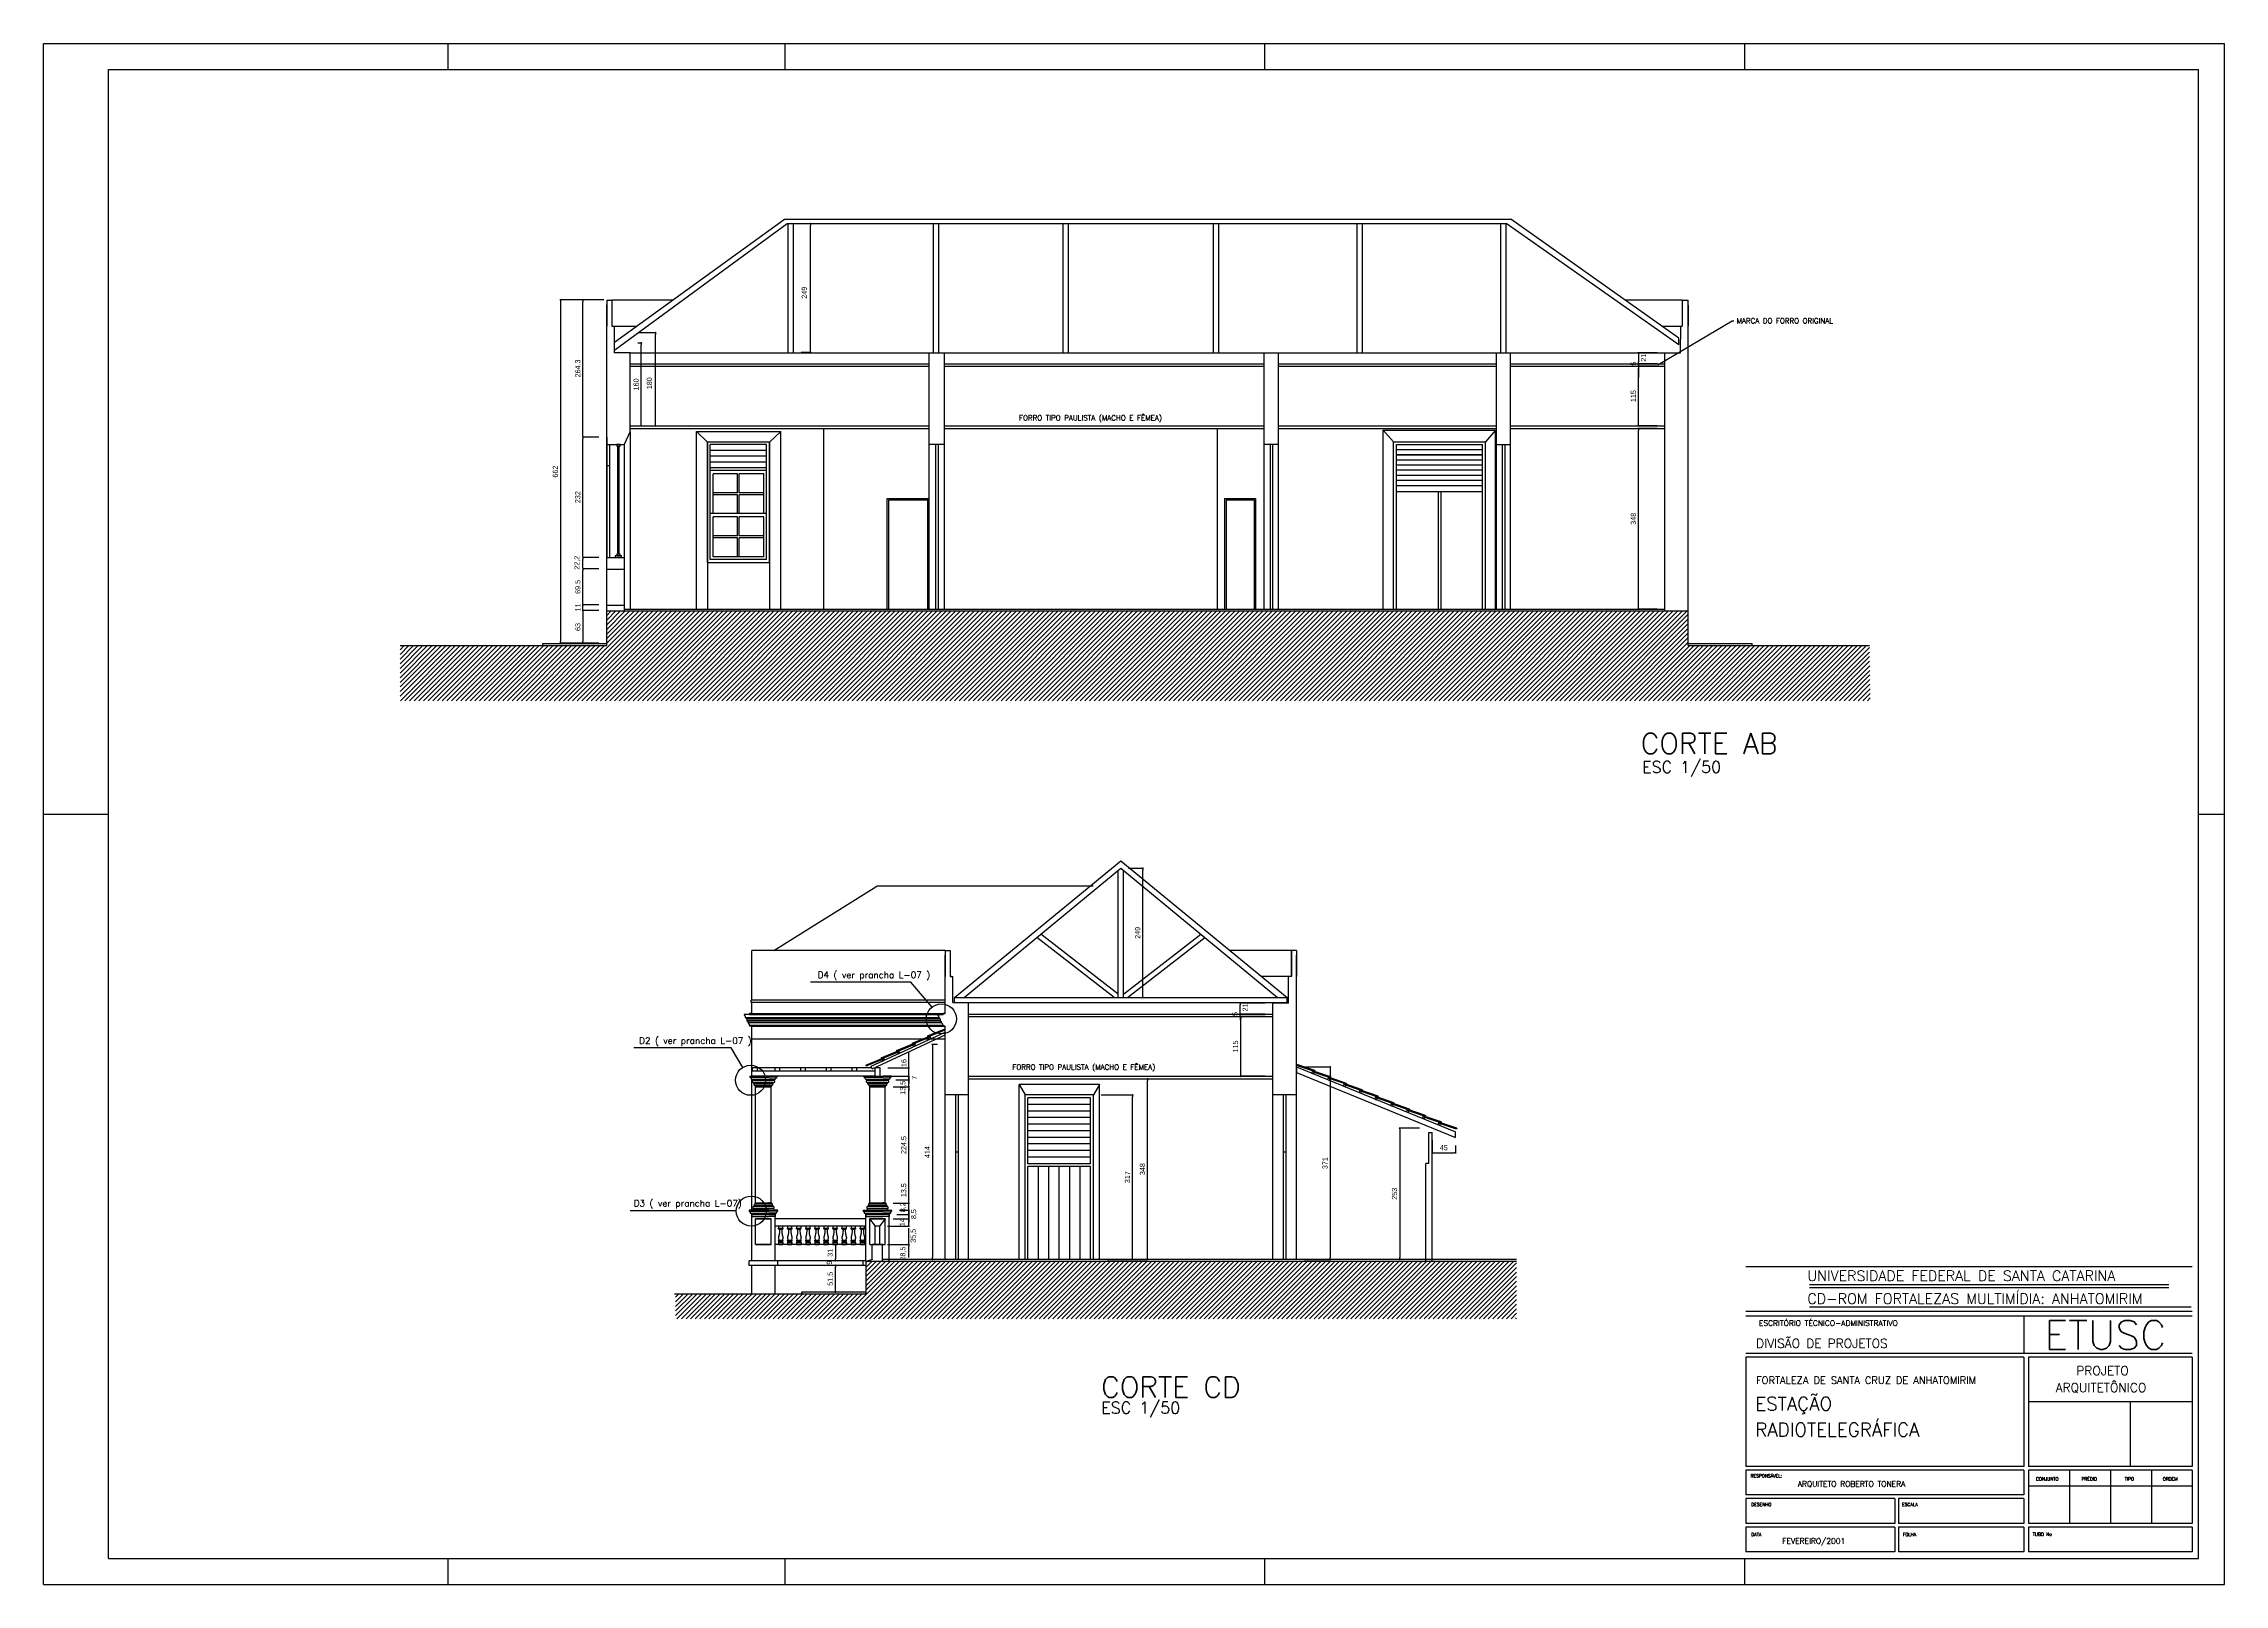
# Model space of a CAD drawing. Extents: x -1098 to 3016, y -832 to 644.
# Drawn here: x 2175 to 3016, y -832 to -238 of the extents above; entities that cross this region are included whole.
import ezdxf

# ---------------------------------------------------------------- set-up
doc = ezdxf.new("R2010")
doc.units = 0
doc.header["$MEASUREMENT"] = 0
doc.layers.get('0').update_dxf_attribs({"linetype": 'CONTINUOUS'})
doc.layers.get('DEFPOINTS').update_dxf_attribs({"linetype": 'CONTINUOUS'})
for name, color, linetype in [('COTAS', 1, 'CONTINUOUS'), ('COTAS_INTERNAS', 1, 'CONTINUOUS'), ('ESQUADRIAS', 2, 'CONTINUOUS'), ('HACHURA', 1, 'CONTINUOUS'), ('MARGEMINT', 6, 'CONTINUOUS'), ('MARGEMTEXT', 1, 'CONTINUOUS'), ('MARGEXT', 2, 'CONTINUOUS'), ('MARGINT', 6, 'CONTINUOUS'), ('PAREDE', 1, 'CONTINUOUS'), ('PAREDES', 7, 'CONTINUOUS'), ('PISO', 1, 'CONTINUOUS'), ('TELHADO', 2, 'CONTINUOUS'), ('TERRA', 7, 'CONTINUOUS'), ('TEXT1', 3, 'CONTINUOUS'), ('TEXT2', 6, 'CONTINUOUS'), ('TEXTO', 3, 'CONTINUOUS'), ('VARANDA', 1, 'CONTINUOUS')]:
    doc.layers.add(name, color=color, linetype=linetype)
doc.styles.add('ROMANS', font='romans')
doc.dimstyles.new('ISO-25', dxfattribs={"dimtxt": 10, "dimasz": 3.5, "dimexe": 1.25, "dimexo": 15, "dimgap": 5, "dimtad": 1, "dimdec": 1, "dimtxsty": 'STANDARD', "dimblk": 'DOT', "dimcen": 2.5, "dimclrd": 1, "dimclre": 1, "dimclrt": 2, "dimazin": 3, "dimtfac": 1, "dimtdec": 1, "dimtmove": 0, "dimatfit": 3})

# ---------------------------------------------------------------- blocks, each defined once
blk = doc.blocks.new('_DOT')
at = {"color": 0, "linetype": 'BYBLOCK'}
blk.add_line((-0.5, 0), (-1, 0), dxfattribs=at)
at = {"color": 0, "linetype": 'BYBLOCK', "const_width": 0.5}
blk.add_lwpolyline([(-0.25, 0, 1), (0.25, 0, 1)], format="xyb", close=True, dxfattribs=at)
blk = doc.blocks.new('*D56')
at = {"color": 1, "linetype": 'BYBLOCK'}
for p, q in [((2489.56, -701.02), (2480.59, -701.02)), ((2480.84, -701.72), (2480.84, -706.52)), ((2489.56, -707.22), (2480.59, -707.22))]:
    blk.add_line(p, q, dxfattribs=at)
at = {"layer": 'DEFPOINTS', "color": 0, "linetype": 'BYBLOCK'}
for p in [(2492.56, -701.02), (2480.84, -707.22), (2492.56, -707.22)]:
    blk.add_point(p, dxfattribs=at)
at = {"color": 1, "linetype": 'BYBLOCK', "xscale": 0.7000000000000001, "yscale": 0.7000000000000001, "zscale": 0.7000000000000001}
for p, rotation in [((2480.84, -701.02), 90), ((2480.84, -707.22), 270)]:
    blk.add_blockref('_DOT', p, dxfattribs=dict(at, rotation=rotation))
at = {"color": 2, "linetype": 'BYBLOCK', "insert": (2478.84, -704.12), "char_height": 2, "attachment_point": 5, "rotation": 90}
blk.add_mtext('31', dxfattribs=at)
blk = doc.blocks.new('*D57')
at = {"color": 1, "linetype": 'BYBLOCK'}
for p, q in [((2489.56, -709.02), (2480.59, -709.02)), ((2480.84, -718.62), (2480.84, -709.72)), ((2489.56, -719.32), (2480.59, -719.32))]:
    blk.add_line(p, q, dxfattribs=at)
at = {"layer": 'DEFPOINTS', "color": 0, "linetype": 'BYBLOCK'}
for p in [(2480.84, -709.02), (2492.56, -709.02), (2492.56, -719.32)]:
    blk.add_point(p, dxfattribs=at)
at = {"color": 1, "linetype": 'BYBLOCK', "xscale": 0.7000000000000001, "yscale": 0.7000000000000001, "zscale": 0.7000000000000001}
for p, rotation in [((2480.84, -709.02), 90), ((2480.84, -719.32), 270)]:
    blk.add_blockref('_DOT', p, dxfattribs=dict(at, rotation=rotation))
at = {"color": 2, "linetype": 'BYBLOCK', "insert": (2478.84, -714.17), "char_height": 2, "attachment_point": 5, "rotation": 90}
blk.add_mtext('51.5', dxfattribs=at)
blk = doc.blocks.new('*D58')
at = {"color": 1, "linetype": 'BYBLOCK'}
for p, q in [((2389.67, -389.66), (2383.26, -389.66)), ((2383.51, -435.36), (2383.51, -390.36)), ((2389.67, -436.06), (2383.26, -436.06))]:
    blk.add_line(p, q, dxfattribs=at)
at = {"layer": 'DEFPOINTS', "color": 0, "linetype": 'BYBLOCK'}
for p in [(2383.51, -389.66), (2392.67, -389.66), (2392.67, -436.06)]:
    blk.add_point(p, dxfattribs=at)
at = {"color": 1, "linetype": 'BYBLOCK', "xscale": 0.7000000000000001, "yscale": 0.7000000000000001, "zscale": 0.7000000000000001}
for p, rotation in [((2383.51, -389.66), 90), ((2383.51, -436.06), 270)]:
    blk.add_blockref('_DOT', p, dxfattribs=dict(at, rotation=rotation))
at = {"color": 2, "linetype": 'BYBLOCK', "insert": (2381.51, -412.86), "char_height": 2, "attachment_point": 5, "rotation": 90}
blk.add_mtext('232', dxfattribs=at)
blk = doc.blocks.new('*D59')
at = {"color": 1, "linetype": 'BYBLOCK'}
for p, q in [((2391.6, -336.8), (2374.59, -336.8)), ((2374.84, -337.5), (2374.84, -468.5)), ((2389.67, -469.2), (2374.59, -469.2))]:
    blk.add_line(p, q, dxfattribs=at)
at = {"layer": 'DEFPOINTS', "color": 0, "linetype": 'BYBLOCK'}
for p in [(2394.6, -336.8), (2374.84, -469.2), (2392.67, -469.2)]:
    blk.add_point(p, dxfattribs=at)
at = {"color": 1, "linetype": 'BYBLOCK', "xscale": 0.7000000000000001, "yscale": 0.7000000000000001, "zscale": 0.7000000000000001}
for p, rotation in [((2374.84, -336.8), 90), ((2374.84, -469.2), 270)]:
    blk.add_blockref('_DOT', p, dxfattribs=dict(at, rotation=rotation))
at = {"color": 2, "linetype": 'BYBLOCK', "insert": (2372.84, -403), "char_height": 2, "attachment_point": 5, "rotation": 90}
blk.add_mtext('662', dxfattribs=at)
blk = doc.blocks.new('JANELA')
at = {"layer": 'ESQUADRIAS'}
for points in [[(0, 0), (0, 232)], [(119.5, 232), (0, 232)], [(5.5, 5.5), (5.5, 227)], [(114, 227), (5.5, 227)], [(114, 215.75), (5.5, 215.75)], [(114, 5.5), (114, 227)], [(119.5, 0), (119.5, 232)], [(114, 204.5), (5.5, 204.5)], [(114, 193.25), (5.5, 193.25)], [(114, 182), (5.5, 182)], [(114, 177), (5.5, 177)], [(11, 94), (11, 170.5)], [(58, 170.5), (11, 170.5)], [(58, 134), (58, 170.5)], [(108.5, 170.5), (61.5, 170.5)], [(61.5, 134), (61.5, 170.5)], [(108.5, 94), (108.5, 170.5)], [(58, 134), (11, 134)], [(58, 130.5), (11, 130.5)], [(58, 94), (58, 130.5)], [(108.5, 134), (61.5, 134)], [(61.5, 94), (61.5, 130.5)], [(108.5, 130.5), (61.5, 130.5)], [(60.4, 94), (5.5, 94)], [(58, 87.5), (11, 87.5)], [(11, 11), (11, 87.5)], [(58, 51), (58, 87.5)], [(114, 94), (60.4, 94)], [(61.5, 51), (61.5, 87.5)], [(108.5, 87.5), (61.5, 87.5)], [(108.5, 11), (108.5, 87.5)], [(58, 51), (11, 51)], [(58, 47.5), (11, 47.5)], [(58, 11), (58, 47.5)], [(108.5, 51), (61.5, 51)], [(108.5, 47.5), (61.5, 47.5)], [(61.5, 11), (61.5, 47.5)], [(0, 0), (119.5, 0)], [(114, 5.5), (5.5, 5.5)], [(108.5, 11), (11, 11)]]:
    blk.add_lwpolyline(points, dxfattribs=at)
blk = doc.blocks.new('*D60')
at = {"color": 1, "linetype": 'BYBLOCK'}
for p, q in [((2389.67, -456.6), (2383.26, -456.6)), ((2383.51, -457.3), (2383.51, -468.5)), ((2389.67, -469.2), (2383.26, -469.2))]:
    blk.add_line(p, q, dxfattribs=at)
at = {"layer": 'DEFPOINTS', "color": 0, "linetype": 'BYBLOCK'}
for p in [(2392.67, -456.6), (2383.51, -469.2), (2392.67, -469.2)]:
    blk.add_point(p, dxfattribs=at)
at = {"color": 1, "linetype": 'BYBLOCK', "xscale": 0.7000000000000001, "yscale": 0.7000000000000001, "zscale": 0.7000000000000001}
for p, rotation in [((2383.51, -456.6), 90), ((2383.51, -469.2), 270)]:
    blk.add_blockref('_DOT', p, dxfattribs=dict(at, rotation=rotation))
at = {"color": 2, "linetype": 'BYBLOCK', "insert": (2381.51, -462.9), "char_height": 2, "attachment_point": 5, "rotation": 90}
blk.add_mtext('63', dxfattribs=at)
blk = doc.blocks.new('*D61')
at = {"color": 1, "linetype": 'BYBLOCK'}
for p, q in [((2389.67, -440.5), (2383.26, -440.5)), ((2383.51, -453.7), (2383.51, -441.2)), ((2389.67, -454.4), (2383.26, -454.4))]:
    blk.add_line(p, q, dxfattribs=at)
at = {"layer": 'DEFPOINTS', "color": 0, "linetype": 'BYBLOCK'}
for p in [(2383.51, -440.5), (2392.67, -440.5), (2392.67, -454.4)]:
    blk.add_point(p, dxfattribs=at)
at = {"color": 1, "linetype": 'BYBLOCK', "xscale": 0.7000000000000001, "yscale": 0.7000000000000001, "zscale": 0.7000000000000001}
for p, rotation in [((2383.51, -440.5), 90), ((2383.51, -454.4), 270)]:
    blk.add_blockref('_DOT', p, dxfattribs=dict(at, rotation=rotation))
at = {"color": 2, "linetype": 'BYBLOCK', "insert": (2381.51, -447.45), "char_height": 2, "attachment_point": 5, "rotation": 90}
blk.add_mtext('69.5', dxfattribs=at)
blk = doc.blocks.new('*D62')
at = {"color": 1, "linetype": 'BYBLOCK'}
for p, q in [((2404.71, -353.39), (2406.25, -353.39)), ((2406, -384.69), (2406, -354.09)), ((2404.71, -385.39), (2406.25, -385.39))]:
    blk.add_line(p, q, dxfattribs=at)
at = {"layer": 'DEFPOINTS', "color": 0, "linetype": 'BYBLOCK'}
for p in [(2401.71, -353.39), (2406, -353.39), (2401.71, -385.39)]:
    blk.add_point(p, dxfattribs=at)
at = {"color": 1, "linetype": 'BYBLOCK', "xscale": 0.7000000000000001, "yscale": 0.7000000000000001, "zscale": 0.7000000000000001}
for p, rotation in [((2406, -353.39), 90), ((2406, -385.39), 270)]:
    blk.add_blockref('_DOT', p, dxfattribs=dict(at, rotation=rotation))
at = {"color": 2, "linetype": 'BYBLOCK', "insert": (2404, -369.39), "char_height": 2, "attachment_point": 5, "rotation": 90}
blk.add_mtext('160', dxfattribs=at)
blk = doc.blocks.new('*D63')
at = {"color": 1, "linetype": 'BYBLOCK'}
for p, q in [((2389.67, -336.8), (2383.26, -336.8)), ((2383.51, -388.96), (2383.51, -337.5)), ((2389.67, -389.66), (2383.26, -389.66))]:
    blk.add_line(p, q, dxfattribs=at)
at = {"layer": 'DEFPOINTS', "color": 0, "linetype": 'BYBLOCK'}
for p in [(2383.51, -336.8), (2392.67, -336.8), (2392.67, -389.66)]:
    blk.add_point(p, dxfattribs=at)
at = {"color": 1, "linetype": 'BYBLOCK', "xscale": 0.7000000000000001, "yscale": 0.7000000000000001, "zscale": 0.7000000000000001}
for p, rotation in [((2383.51, -336.8), 90), ((2383.51, -389.66), 270)]:
    blk.add_blockref('_DOT', p, dxfattribs=dict(at, rotation=rotation))
at = {"color": 2, "linetype": 'BYBLOCK', "insert": (2381.51, -363.23), "char_height": 2, "attachment_point": 5, "rotation": 90}
blk.add_mtext('264.3', dxfattribs=at)
blk = doc.blocks.new('*D64')
at = {"color": 1, "linetype": 'BYBLOCK'}
for p, q in [((2797.77, -386.39), (2790.34, -386.39)), ((2790.59, -455.29), (2790.59, -387.09)), ((2797.77, -455.99), (2790.34, -455.99))]:
    blk.add_line(p, q, dxfattribs=at)
at = {"layer": 'DEFPOINTS', "color": 0, "linetype": 'BYBLOCK'}
for p in [(2790.59, -386.39), (2800.77, -386.39), (2800.77, -455.99)]:
    blk.add_point(p, dxfattribs=at)
at = {"color": 1, "linetype": 'BYBLOCK', "xscale": 0.7000000000000001, "yscale": 0.7000000000000001, "zscale": 0.7000000000000001}
for p, rotation in [((2790.59, -386.39), 90), ((2790.59, -455.99), 270)]:
    blk.add_blockref('_DOT', p, dxfattribs=dict(at, rotation=rotation))
at = {"color": 2, "linetype": 'BYBLOCK', "insert": (2788.59, -421.19), "char_height": 2, "attachment_point": 5, "rotation": 90}
blk.add_mtext('348', dxfattribs=at)
blk = doc.blocks.new('*D65')
at = {"color": 1, "linetype": 'BYBLOCK'}
for p, q in [((2593.92, -555.92), (2599.67, -555.92)), ((2599.42, -605.02), (2599.42, -556.62)), ((2592.92, -605.72), (2599.67, -605.72))]:
    blk.add_line(p, q, dxfattribs=at)
at = {"layer": 'DEFPOINTS', "color": 0, "linetype": 'BYBLOCK'}
for p in [(2590.92, -555.92), (2599.42, -555.92), (2589.92, -605.72)]:
    blk.add_point(p, dxfattribs=at)
at = {"color": 1, "linetype": 'BYBLOCK', "xscale": 0.7000000000000001, "yscale": 0.7000000000000001, "zscale": 0.7000000000000001}
for p, rotation in [((2599.42, -555.92), 90), ((2599.42, -605.72), 270)]:
    blk.add_blockref('_DOT', p, dxfattribs=dict(at, rotation=rotation))
at = {"color": 2, "linetype": 'BYBLOCK', "insert": (2597.42, -580.82), "char_height": 2, "attachment_point": 5, "rotation": 90}
blk.add_mtext('249', dxfattribs=at)
blk = doc.blocks.new('*D66')
at = {"color": 1, "linetype": 'BYBLOCK'}
for p, q in [((2585.7, -637.12), (2601.51, -637.12)), ((2601.26, -706.02), (2601.26, -637.82)), ((2585.7, -706.72), (2601.51, -706.72))]:
    blk.add_line(p, q, dxfattribs=at)
at = {"layer": 'DEFPOINTS', "color": 0, "linetype": 'BYBLOCK'}
for p in [(2582.7, -637.12), (2601.26, -637.12), (2582.7, -706.72)]:
    blk.add_point(p, dxfattribs=at)
at = {"color": 1, "linetype": 'BYBLOCK', "xscale": 0.7000000000000001, "yscale": 0.7000000000000001, "zscale": 0.7000000000000001}
for p, rotation in [((2601.26, -637.12), 90), ((2601.26, -706.72), 270)]:
    blk.add_blockref('_DOT', p, dxfattribs=dict(at, rotation=rotation))
at = {"color": 2, "linetype": 'BYBLOCK', "insert": (2599.26, -671.92), "char_height": 2, "attachment_point": 5, "rotation": 90}
blk.add_mtext('348', dxfattribs=at)
blk = doc.blocks.new('*D67')
at = {"color": 1, "linetype": 'BYBLOCK'}
for p, q in [((2583.38, -643.32), (2595.73, -643.32)), ((2595.48, -706.02), (2595.48, -644.02)), ((2585.7, -706.72), (2595.73, -706.72))]:
    blk.add_line(p, q, dxfattribs=at)
at = {"layer": 'DEFPOINTS', "color": 0, "linetype": 'BYBLOCK'}
for p in [(2580.38, -643.32), (2595.48, -643.32), (2582.7, -706.72)]:
    blk.add_point(p, dxfattribs=at)
at = {"color": 1, "linetype": 'BYBLOCK', "xscale": 0.7000000000000001, "yscale": 0.7000000000000001, "zscale": 0.7000000000000001}
for p, rotation in [((2595.48, -643.32), 90), ((2595.48, -706.72), 270)]:
    blk.add_blockref('_DOT', p, dxfattribs=dict(at, rotation=rotation))
at = {"color": 2, "linetype": 'BYBLOCK', "insert": (2593.48, -675.02), "char_height": 2, "attachment_point": 5, "rotation": 90}
blk.add_mtext('317', dxfattribs=at)
blk = doc.blocks.new('*D68')
at = {"color": 1, "linetype": 'BYBLOCK'}
for p, q in [((2706.16, -656.12), (2698.22, -656.12)), ((2698.47, -656.82), (2698.47, -706.02)), ((2705.48, -706.72), (2698.22, -706.72))]:
    blk.add_line(p, q, dxfattribs=at)
at = {"layer": 'DEFPOINTS', "color": 0, "linetype": 'BYBLOCK'}
for p in [(2709.16, -656.12), (2698.47, -706.72), (2708.48, -706.72)]:
    blk.add_point(p, dxfattribs=at)
at = {"color": 1, "linetype": 'BYBLOCK', "xscale": 0.7000000000000001, "yscale": 0.7000000000000001, "zscale": 0.7000000000000001}
for p, rotation in [((2698.47, -656.12), 90), ((2698.47, -706.72), 270)]:
    blk.add_blockref('_DOT', p, dxfattribs=dict(at, rotation=rotation))
at = {"color": 2, "linetype": 'BYBLOCK', "insert": (2696.47, -681.42), "char_height": 2, "attachment_point": 5, "rotation": 90}
blk.add_mtext('253', dxfattribs=at)
blk = doc.blocks.new('*D69')
at = {"color": 1, "linetype": 'BYBLOCK'}
for p, q in [((2661.6, -632.52), (2671.92, -632.52)), ((2671.67, -633.22), (2671.67, -706.02)), ((2661.6, -706.72), (2671.92, -706.72))]:
    blk.add_line(p, q, dxfattribs=at)
at = {"layer": 'DEFPOINTS', "color": 0, "linetype": 'BYBLOCK'}
for p in [(2658.6, -632.52), (2658.6, -706.72), (2671.67, -706.72)]:
    blk.add_point(p, dxfattribs=at)
at = {"color": 1, "linetype": 'BYBLOCK', "xscale": 0.7000000000000001, "yscale": 0.7000000000000001, "zscale": 0.7000000000000001}
for p, rotation in [((2671.67, -632.52), 90), ((2671.67, -706.72), 270)]:
    blk.add_blockref('_DOT', p, dxfattribs=dict(at, rotation=rotation))
at = {"color": 2, "linetype": 'BYBLOCK', "insert": (2669.67, -669.62), "char_height": 2, "attachment_point": 5, "rotation": 90}
blk.add_mtext('371', dxfattribs=at)
blk = doc.blocks.new('*D70')
at = {"color": 1, "linetype": 'BYBLOCK'}
for p, q in [((2520.18, -623.92), (2518, -623.92)), ((2518.25, -624.62), (2518.25, -706.02)), ((2520.18, -706.72), (2518, -706.72))]:
    blk.add_line(p, q, dxfattribs=at)
at = {"layer": 'DEFPOINTS', "color": 0, "linetype": 'BYBLOCK'}
for p in [(2523.18, -623.92), (2518.25, -706.72), (2523.18, -706.72)]:
    blk.add_point(p, dxfattribs=at)
at = {"color": 1, "linetype": 'BYBLOCK', "xscale": 0.7000000000000001, "yscale": 0.7000000000000001, "zscale": 0.7000000000000001}
for p, rotation in [((2518.25, -623.92), 90), ((2518.25, -706.72), 270)]:
    blk.add_blockref('_DOT', p, dxfattribs=dict(at, rotation=rotation))
at = {"color": 2, "linetype": 'BYBLOCK', "insert": (2516.25, -665.32), "char_height": 2, "attachment_point": 5, "rotation": 90}
blk.add_mtext('414', dxfattribs=at)
blk = doc.blocks.new('*D71')
at = {"color": 1, "linetype": 'BYBLOCK'}
for p, q in [((2503.06, -640.18), (2509.44, -640.18)), ((2509.19, -684.38), (2509.19, -640.88)), ((2503.06, -685.08), (2509.44, -685.08))]:
    blk.add_line(p, q, dxfattribs=at)
at = {"layer": 'DEFPOINTS', "color": 0, "linetype": 'BYBLOCK'}
for p in [(2500.06, -640.18), (2509.19, -640.18), (2500.06, -685.08)]:
    blk.add_point(p, dxfattribs=at)
at = {"color": 1, "linetype": 'BYBLOCK', "xscale": 0.7000000000000001, "yscale": 0.7000000000000001, "zscale": 0.7000000000000001}
for p, rotation in [((2509.19, -640.18), 90), ((2509.19, -685.08), 270)]:
    blk.add_blockref('_DOT', p, dxfattribs=dict(at, rotation=rotation))
at = {"color": 2, "linetype": 'BYBLOCK', "insert": (2507.19, -662.63), "char_height": 2, "attachment_point": 5, "rotation": 90}
blk.add_mtext('224.5', dxfattribs=at)
blk = doc.blocks.new('*D72')
at = {"color": 1, "linetype": 'BYBLOCK'}
for p, q in [((2509.19, -684.38), (2509.19, -676.35)), ((2503.06, -685.08), (2509.44, -685.08)), ((2505.56, -687.78), (2509.44, -687.78)), ((2509.19, -687.78), (2509.19, -685.08)), ((2509.19, -688.48), (2509.19, -689.18))]:
    blk.add_line(p, q, dxfattribs=at)
at = {"layer": 'DEFPOINTS', "color": 0, "linetype": 'BYBLOCK'}
for p in [(2500.06, -685.08), (2502.56, -687.78), (2509.19, -685.08)]:
    blk.add_point(p, dxfattribs=at)
at = {"color": 1, "linetype": 'BYBLOCK', "xscale": 0.7000000000000001, "yscale": 0.7000000000000001, "zscale": 0.7000000000000001}
for p, rotation in [((2509.19, -685.08), 270), ((2509.19, -687.78), 90)]:
    blk.add_blockref('_DOT', p, dxfattribs=dict(at, rotation=rotation))
at = {"color": 2, "linetype": 'BYBLOCK', "insert": (2507.19, -680.02), "char_height": 2, "attachment_point": 5, "rotation": 90}
blk.add_mtext('13.5', dxfattribs=at)
blk = doc.blocks.new('*D73')
at = {"color": 1, "linetype": 'BYBLOCK'}
for p, q in [((2509.19, -684.38), (2509.19, -676.35)), ((2503.06, -685.08), (2509.44, -685.08)), ((2505.56, -687.78), (2509.44, -687.78)), ((2509.19, -687.78), (2509.19, -685.08)), ((2509.19, -688.48), (2509.19, -689.18))]:
    blk.add_line(p, q, dxfattribs=at)
at = {"layer": 'DEFPOINTS', "color": 0, "linetype": 'BYBLOCK'}
for p in [(2500.06, -685.08), (2502.56, -687.78), (2509.19, -685.08)]:
    blk.add_point(p, dxfattribs=at)
at = {"color": 1, "linetype": 'BYBLOCK', "xscale": 0.7000000000000001, "yscale": 0.7000000000000001, "zscale": 0.7000000000000001}
for p, rotation in [((2509.19, -685.08), 270), ((2509.19, -687.78), 90)]:
    blk.add_blockref('_DOT', p, dxfattribs=dict(at, rotation=rotation))
at = {"color": 2, "linetype": 'BYBLOCK', "insert": (2507.19, -680.02), "char_height": 2, "attachment_point": 5, "rotation": 90}
blk.add_mtext('13.5', dxfattribs=at)
blk = doc.blocks.new('*D74')
at = {"color": 1, "linetype": 'BYBLOCK'}
for p, q in [((2503.06, -640.18), (2509.44, -640.18)), ((2509.19, -684.38), (2509.19, -640.88)), ((2503.06, -685.08), (2509.44, -685.08))]:
    blk.add_line(p, q, dxfattribs=at)
at = {"layer": 'DEFPOINTS', "color": 0, "linetype": 'BYBLOCK'}
for p in [(2500.06, -640.18), (2509.19, -640.18), (2500.06, -685.08)]:
    blk.add_point(p, dxfattribs=at)
at = {"color": 1, "linetype": 'BYBLOCK', "xscale": 0.7000000000000001, "yscale": 0.7000000000000001, "zscale": 0.7000000000000001}
for p, rotation in [((2509.19, -640.18), 90), ((2509.19, -685.08), 270)]:
    blk.add_blockref('_DOT', p, dxfattribs=dict(at, rotation=rotation))
at = {"color": 2, "linetype": 'BYBLOCK', "insert": (2507.19, -662.63), "char_height": 2, "attachment_point": 5, "rotation": 90}
blk.add_mtext('224.5', dxfattribs=at)
blk = doc.blocks.new('*D75')
at = {"color": 1, "linetype": 'BYBLOCK'}
for p, q in [((2646.56, -613.12), (2636.9, -613.12)), ((2637.15, -635.42), (2637.15, -613.82)), ((2646.56, -636.12), (2636.9, -636.12))]:
    blk.add_line(p, q, dxfattribs=at)
at = {"layer": 'DEFPOINTS', "color": 0, "linetype": 'BYBLOCK'}
for p in [(2637.15, -613.12), (2649.56, -613.12), (2649.56, -636.12)]:
    blk.add_point(p, dxfattribs=at)
at = {"color": 1, "linetype": 'BYBLOCK', "xscale": 0.7000000000000001, "yscale": 0.7000000000000001, "zscale": 0.7000000000000001}
for p, rotation in [((2637.15, -613.12), 90), ((2637.15, -636.12), 270)]:
    blk.add_blockref('_DOT', p, dxfattribs=dict(at, rotation=rotation))
at = {"color": 2, "linetype": 'BYBLOCK', "insert": (2635.15, -624.62), "char_height": 2, "attachment_point": 5, "rotation": 90}
blk.add_mtext('115', dxfattribs=at)
blk = doc.blocks.new('*D76')
at = {"color": 1, "linetype": 'BYBLOCK'}
for p, q in [((2710.98, -660.79), (2710.98, -665.89)), ((2719.98, -662.76), (2719.98, -665.89)), ((2711.68, -665.64), (2719.28, -665.64))]:
    blk.add_line(p, q, dxfattribs=at)
at = {"layer": 'DEFPOINTS', "color": 0, "linetype": 'BYBLOCK'}
for p in [(2710.98, -657.79), (2719.98, -659.76), (2719.98, -665.64)]:
    blk.add_point(p, dxfattribs=at)
at = {"color": 1, "linetype": 'BYBLOCK', "xscale": 0.7000000000000001, "yscale": 0.7000000000000001, "zscale": 0.7000000000000001, "rotation": 180}
blk.add_blockref('_DOT', (2710.98, -665.64), dxfattribs=at)
at = {"color": 1, "linetype": 'BYBLOCK', "xscale": 0.7000000000000001, "yscale": 0.7000000000000001, "zscale": 0.7000000000000001}
blk.add_blockref('_DOT', (2719.98, -665.64), dxfattribs=at)
at = {"color": 2, "linetype": 'BYBLOCK', "insert": (2715.48, -663.64), "char_height": 2, "attachment_point": 5}
blk.add_mtext('45', dxfattribs=at)
blk = doc.blocks.new('*D77')
at = {"color": 1, "linetype": 'BYBLOCK'}
for p, q in [((2797.77, -362.39), (2790.36, -362.39)), ((2790.61, -384.69), (2790.61, -363.09)), ((2797.77, -385.39), (2790.36, -385.39))]:
    blk.add_line(p, q, dxfattribs=at)
at = {"layer": 'DEFPOINTS', "color": 0, "linetype": 'BYBLOCK'}
for p in [(2790.61, -362.39), (2800.77, -362.39), (2800.77, -385.39)]:
    blk.add_point(p, dxfattribs=at)
at = {"color": 1, "linetype": 'BYBLOCK', "xscale": 0.7000000000000001, "yscale": 0.7000000000000001, "zscale": 0.7000000000000001}
for p, rotation in [((2790.61, -362.39), 90), ((2790.61, -385.39), 270)]:
    blk.add_blockref('_DOT', p, dxfattribs=dict(at, rotation=rotation))
at = {"color": 2, "linetype": 'BYBLOCK', "insert": (2788.61, -373.89), "char_height": 2, "attachment_point": 5, "rotation": 90}
blk.add_mtext('115', dxfattribs=at)

msp = doc.modelspace()

# ---------------------------------------------------------------- hatches: boundary and pattern name
at = {"layer": 'HACHURA'}
h = msp.add_hatch(dxfattribs=at)
h.set_pattern_fill('ANSI31', color=256, scale=0.4, style=0)
h.set_pattern_definition([(45, (2150.2352, -997.2027), (-0.8980256, 0.8980256), [])])
h.paths.add_polyline_path([(2312.969, -470.053), (2312.969, -491.326), (2879.904, -491.326), (2879.592, -470.053), (2809.766, -470.053), (2809.766, -456.693), (2392.666, -456.693), (2392.666, -470.053), (2353.503, -470.053)])
h = msp.add_hatch(dxfattribs=at)
h.set_pattern_fill('ANSI31', color=256, scale=10, style=0)
h.set_pattern_definition([(45, (-14358.2561, -4134.4036), (-0.88388348, 0.88388348), [])])
h.paths.add_polyline_path([(2492.563, -720.084), (2492.563, -707.484), (2743.538, -707.484), (2743.538, -729.587), (2419.168, -729.587), (2419.168, -720.084)])

# ---------------------------------------------------------------- linework, layer by layer
at = {"layer": 'COTAS', "color": 1}
for p, q in [((2389.666, -436.06), (2383.257, -436.06)), ((2383.507, -439.8), (2383.507, -436.76)), ((2389.666, -440.5), (2383.257, -440.5)), ((2389.666, -454.4), (2383.257, -454.4)), ((2389.666, -456.6), (2383.257, -456.6)), ((2383.507, -456.6), (2383.507, -454.4)), ((2383.507, -457.3), (2383.507, -458)), ((2504.163, -637.484), (2509.442, -637.484)), ((2504.163, -637.484), (2509.442, -637.484)), ((2504.563, -636.084), (2509.442, -636.084)), ((2509.192, -637.484), (2509.192, -636.084)), ((2509.192, -640.184), (2509.192, -637.484)), ((2509.192, -638.184), (2509.192, -638.884)), ((2503.062, -640.184), (2509.442, -640.184)), ((2509.192, -640.884), (2509.192, -641.584)), ((2504.563, -689.424), (2509.442, -689.424)), ((2504.563, -689.424), (2509.442, -689.424)), ((2505.563, -687.784), (2509.442, -687.784)), ((2509.192, -689.424), (2509.192, -687.784)), ((2509.192, -691.124), (2509.192, -689.424)), ((2500.963, -693.924), (2509.442, -693.924)), ((2503.163, -691.124), (2509.442, -691.124)), ((2503.163, -691.124), (2509.442, -691.124)), ((2509.192, -690.124), (2509.192, -690.824)), ((2509.192, -693.924), (2509.192, -691.124)), ((2509.192, -691.824), (2509.192, -692.524)), ((2509.192, -700.324), (2509.192, -694.624)), ((2500.963, -701.024), (2509.442, -701.024)), ((2502.063, -701.024), (2509.442, -701.024)), ((2509.192, -706.024), (2509.192, -701.724))]:
    msp.add_line(p, q, dxfattribs=at)
at = {"layer": 'COTAS_INTERNAS', "color": 1}
for p, q in [((2467.686, -307.393), (2471.457, -307.393)), ((2471.207, -356.275), (2471.207, -308.093)), ((2404.666, -349.421), (2411.684, -349.421)), ((2411.434, -384.693), (2411.434, -350.121)), ((2467.686, -356.975), (2471.457, -356.975)), ((2797.766, -357.193), (2790.355, -357.193)), ((2797.766, -361.393), (2790.355, -361.393)), ((2797.766, -361.393), (2790.355, -361.393)), ((2790.605, -357.893), (2790.605, -360.693)), ((2790.605, -361.393), (2790.605, -366.759)), ((2790.605, -362.393), (2790.605, -361.393)), ((2797.766, -362.393), (2790.355, -362.393)), ((2790.605, -363.093), (2790.605, -363.793)), ((2404.706, -385.393), (2411.684, -385.393)), ((2646.557, -607.91), (2636.691, -607.91)), ((2646.557, -612.123), (2636.691, -612.123)), ((2646.563, -612.124), (2636.691, -612.124)), ((2646.563, -613.124), (2636.691, -613.124)), ((2636.941, -611.423), (2636.941, -608.61)), ((2636.941, -613.124), (2636.941, -612.124)), ((2636.941, -613.824), (2636.941, -614.524))]:
    msp.add_line(p, q, dxfattribs=at)
at = {"layer": 'COTAS_INTERNAS'}
for points in [[(2418.084, -336.893), (2394.602, -336.893)], [(2807.361, -336.893), (2785.433, -336.893)], [(2395.666, -346.893), (2404.262, -346.893)], [(2799.548, -346.893), (2807.428, -346.893)], [(2401.706, -387.593), (2401.706, -455.993)], [(2656.668, -587.684), (2633.135, -587.684)], [(2518.156, -609.424), (2509.887, -599.771), (2471.205, -599.771)], [(2655.603, -597.684), (2645.311, -597.684)], [(2445.108, -632.723), (2440.624, -625.172), (2403.09, -625.172)], [(2442.611, -688.026), (2401.704, -688.026)]]:
    msp.add_lwpolyline(points, dxfattribs=at)
at = {"layer": 'ESQUADRIAS'}
for points in [[(2392.666, -389.753), (2392.666, -436.153)], [(2393.766, -392.593), (2393.766, -436.153)], [(2396.886, -434.862), (2396.886, -393.223)], [(2397.486, -434.862), (2397.486, -393.223)], [(2519.466, -392.593), (2519.466, -455.993)], [(2520.466, -392.593), (2520.466, -455.993)], [(2648.466, -392.593), (2648.466, -455.993)], [(2649.466, -392.593), (2649.466, -455.993)], [(2697.203, -392.593), (2730.45, -392.593)], [(2697.203, -455.993), (2697.203, -392.593)], [(2730.45, -394.548), (2697.203, -394.548)], [(2730.45, -455.993), (2730.45, -392.593)], [(2737.966, -392.593), (2737.966, -455.993)], [(2738.966, -392.593), (2738.966, -455.993)], [(2393.766, -400.753), (2392.666, -400.753)], [(2730.45, -396.504), (2697.203, -396.504)], [(2730.45, -396.619), (2697.203, -396.619)], [(2730.45, -398.575), (2697.203, -398.575)], [(2730.45, -400.53), (2697.203, -400.53)], [(2730.45, -402.486), (2697.203, -402.486)], [(2730.45, -404.441), (2697.203, -404.441)], [(2730.45, -406.397), (2697.203, -406.397)], [(2697.203, -408.353), (2730.45, -408.353)], [(2697.203, -410.728), (2730.45, -410.728)], [(2713.327, -410.728), (2713.327, -455.993)], [(2714.327, -410.728), (2714.327, -455.993)], [(2500.866, -413.333), (2517.066, -413.333)], [(2500.866, -455.993), (2500.866, -413.333)], [(2501.466, -413.933), (2516.466, -413.933)], [(2501.466, -455.993), (2501.466, -413.933)], [(2516.466, -455.993), (2516.466, -413.933)], [(2517.066, -455.933), (2517.066, -413.333)], [(2630.936, -413.333), (2630.936, -455.993)], [(2630.936, -413.333), (2642.905, -413.333)], [(2631.536, -413.933), (2631.536, -455.993)], [(2631.536, -413.933), (2642.305, -413.933)], [(2642.305, -413.933), (2642.305, -455.993)], [(2642.905, -413.333), (2642.905, -455.993)], [(2527.203, -643.324), (2527.203, -706.724)], [(2528.203, -643.324), (2528.203, -706.724)], [(2553.983, -706.724), (2553.983, -643.324)], [(2580.383, -643.324), (2553.983, -643.324)], [(2579.283, -644.424), (2555.083, -644.424)], [(2555.083, -669.824), (2555.083, -644.424)], [(2579.283, -646.964), (2555.083, -646.964)], [(2579.283, -669.824), (2579.283, -644.424)], [(2580.383, -706.724), (2580.383, -643.324)], [(2653.583, -643.324), (2653.583, -706.724)], [(2654.583, -643.324), (2654.583, -706.724)], [(2579.283, -649.504), (2555.083, -649.504)], [(2579.283, -652.044), (2555.083, -652.044)], [(2579.283, -654.584), (2555.083, -654.584)], [(2579.283, -657.124), (2555.083, -657.124)], [(2579.283, -659.664), (2555.083, -659.664)], [(2579.283, -662.204), (2555.083, -662.204)], [(2528.203, -665.324), (2527.203, -665.324)], [(2579.283, -664.744), (2555.083, -664.744)], [(2579.283, -667.284), (2555.083, -667.284)], [(2579.283, -669.824), (2555.083, -669.824)], [(2555.083, -706.724), (2555.083, -670.924)], [(2579.283, -670.924), (2555.083, -670.924)], [(2559.116, -706.724), (2559.116, -670.924)], [(2563.15, -706.724), (2563.15, -670.924)], [(2571.216, -706.724), (2571.216, -670.924)], [(2575.25, -706.724), (2575.25, -670.924)], [(2579.283, -706.724), (2579.283, -670.924)], [(2654.583, -665.324), (2653.583, -665.324)]]:
    msp.add_lwpolyline(points, dxfattribs=at)
for points in [[(2396.513, -393.223), (2397.819, -393.223), (2397.819, -392.593), (2396.513, -392.593)], [(2395.974, -436.153), (2398.359, -436.153), (2398.359, -435.492), (2395.974, -435.492)], [(2396.513, -435.492), (2397.819, -435.492), (2397.819, -434.862), (2396.513, -434.862)]]:
    msp.add_lwpolyline(points, close=True, dxfattribs=at)
at = {"layer": 'MARGEMINT'}
for p, q in [((3004.131, -709.527), (2832, -709.527)), ((3004.131, -726.74), (2832, -726.74)), ((3004.131, -728.653), (2832, -728.653)), ((3004.131, -742.997), (2832, -742.997))]:
    msp.add_line(p, q, dxfattribs=at)
at = {"layer": 'MARGEMTEXT'}
for p, q in [((2939.104, -728.653), (2939.104, -742.997)), ((2939.104, -744.432), (2832, -744.432)), ((2832, -744.432), (2832, -786.508)), ((2939.104, -744.432), (2939.104, -786.508)), ((3004.131, -744.432), (2941.016, -744.432)), ((2941.016, -744.432), (2941.016, -786.508)), ((3004.131, -744.432), (3004.131, -786.508)), ((3004.131, -761.645), (2941.016, -761.645)), ((2980.18, -761.645), (2980.18, -786.508)), ((2939.104, -786.508), (2832, -786.508)), ((2939.104, -787.943), (2832, -787.943)), ((2832, -787.943), (2832, -797.505)), ((2939.104, -787.943), (2939.104, -797.505)), ((3004.131, -786.508), (2941.016, -786.508)), ((2941.016, -787.943), (2941.016, -808.503)), ((3004.131, -787.943), (2941.016, -787.943)), ((2956.795, -787.943), (2956.795, -808.503)), ((2972.574, -787.943), (2972.574, -808.503)), ((2988.352, -787.943), (2988.352, -808.503)), ((3004.131, -787.943), (3004.131, -808.503)), ((2939.104, -797.505), (2832, -797.505)), ((2889.377, -798.94), (2832, -798.94)), ((2832, -798.94), (2832, -808.503)), ((2889.377, -798.94), (2889.377, -808.503)), ((2939.104, -798.94), (2890.811, -798.94)), ((2890.811, -798.94), (2890.811, -808.503)), ((2939.104, -798.94), (2939.104, -808.503)), ((3004.131, -794.158), (2941.016, -794.158)), ((2889.377, -808.503), (2832, -808.503)), ((2889.377, -809.937), (2832, -809.937)), ((2832, -809.937), (2832, -819.5)), ((2889.377, -809.937), (2889.377, -819.5)), ((2939.104, -808.503), (2890.811, -808.503)), ((2939.104, -809.937), (2890.811, -809.937)), ((2890.811, -809.937), (2890.811, -819.5)), ((2939.104, -809.937), (2939.104, -819.5)), ((3004.131, -808.503), (2941.016, -808.503)), ((3004.131, -809.937), (2941.016, -809.937)), ((2941.016, -809.937), (2941.016, -819.5)), ((3004.131, -809.937), (3004.131, -819.5)), ((2889.377, -819.5), (2832, -819.5)), ((2939.104, -819.5), (2890.811, -819.5)), ((3004.131, -819.5), (2941.016, -819.5))]:
    msp.add_line(p, q, dxfattribs=at)
at = {"layer": 'MARGEXT'}
for p, q in [((2175.5, -238), (3016.5, -238)), ((2175.5, -832), (2175.5, -238)), ((2331.5, -248), (2331.5, -238)), ((2461.5, -248), (2461.5, -238)), ((2646.5, -248), (2646.5, -238)), ((2831.5, -248), (2831.5, -238)), ((3016.5, -832), (3016.5, -238)), ((2175.5, -535), (2200.5, -535)), ((3006.5, -535), (3016.5, -535)), ((2331.5, -832), (2331.5, -822)), ((2461.5, -832), (2461.5, -822)), ((2646.5, -832), (2646.5, -822)), ((2831.5, -832), (2831.5, -822)), ((2175.5, -832), (3016.5, -832))]:
    msp.add_line(p, q, dxfattribs=at)
at = {"layer": 'MARGINT'}
for p, q in [((2200.5, -248), (3006.5, -248)), ((2200.5, -822), (2200.5, -248)), ((3006.5, -822), (3006.5, -248)), ((2200.5, -822), (3006.5, -822))]:
    msp.add_line(p, q, dxfattribs=at)
at = {"layer": 'PAREDE', "color": 4}
msp.add_lwpolyline([(2401.706, -357.193), (2800.766, -357.193)], dxfattribs=at)
at = {"layer": 'PAREDES'}
for points in [[(2392.666, -336.893), (2394.602, -336.893)], [(2392.666, -336.893), (2392.666, -346.893)], [(2392.666, -470.053), (2392.666, -338.693)], [(2394.602, -336.893), (2394.602, -346.893)], [(2807.361, -336.893), (2809.766, -336.893)], [(2807.428, -336.893), (2807.428, -346.893)], [(2809.766, -470.053), (2809.766, -336.893)], [(2809.766, -338.893), (2809.766, -346.893)], [(2394.602, -346.893), (2395.666, -346.893)], [(2395.666, -357.193), (2395.666, -346.893)], [(2806.766, -357.193), (2806.833, -346.893)], [(2806.833, -346.893), (2807.428, -346.893)], [(2401.706, -357.193), (2395.666, -357.193)], [(2401.706, -387.593), (2401.706, -357.193)], [(2517.066, -455.993), (2517.066, -357.193)], [(2522.866, -455.993), (2522.866, -357.193)], [(2646.166, -455.933), (2646.166, -357.193)], [(2651.766, -455.933), (2651.766, -357.193)], [(2735.766, -455.933), (2735.766, -357.193)], [(2741.166, -455.933), (2741.166, -357.193)], [(2800.766, -456.693), (2800.766, -357.193)], [(2800.766, -357.193), (2806.766, -357.193)], [(2392.666, -392.593), (2399.404, -392.593)], [(2401.706, -387.593), (2399.404, -392.593)], [(2399.404, -392.593), (2399.404, -456.693)], [(2522.866, -392.593), (2517.066, -392.593)], [(2651.766, -392.593), (2646.166, -392.593)], [(2735.766, -392.593), (2741.166, -392.593)], [(2392.666, -436.153), (2399.404, -436.153)], [(2392.666, -440.593), (2399.404, -440.593)], [(2392.666, -454.493), (2399.404, -454.493)], [(2523.183, -587.684), (2523.183, -597.684)], [(2523.183, -587.684), (2525.118, -587.684)], [(2525.118, -587.684), (2525.118, -597.684)], [(2656.668, -587.684), (2656.668, -597.684)], [(2658.603, -587.684), (2656.668, -587.684)], [(2658.685, -587.684), (2656.749, -587.684)], [(2656.749, -587.684), (2656.749, -597.684)], [(2658.603, -587.684), (2658.603, -597.684)], [(2658.685, -587.684), (2658.685, -597.684)], [(2523.183, -611.877), (2523.183, -589.484)], [(2658.603, -706.724), (2658.603, -589.484)], [(2525.118, -597.684), (2526.183, -597.684)], [(2526.177, -607.719), (2526.183, -597.684)], [(2655.597, -607.92), (2655.603, -597.684)], [(2656.668, -597.684), (2655.603, -597.684)], [(2656.749, -597.684), (2655.685, -597.684)], [(2523.183, -611.877), (2522.383, -611.877), (2522.383, -611.877), (2522.383, -612.317), (2520.283, -612.317)], [(2520.283, -612.317), (2520.283, -612.517)], [(2520.283, -612.517), (2520.312, -612.553), (2520.337, -612.581), (2520.359, -612.604), (2520.378, -612.622), (2520.396, -612.637), (2520.41, -612.649), (2520.424, -612.66), (2520.436, -612.67), (2520.446, -612.681), (2520.456, -612.693), (2520.465, -612.705), (2520.473, -612.718), (2520.48, -612.73), (2520.487, -612.742), (2520.494, -612.754), (2520.5, -612.766), (2520.506, -612.777), (2520.512, -612.787), (2520.518, -612.798), (2520.524, -612.809), (2520.53, -612.82), (2520.537, -612.833), (2520.545, -612.847), (2520.553, -612.862), (2520.562, -612.88), (2520.572, -612.899), (2520.581, -612.919), (2520.591, -612.94), (2520.601, -612.963), (2520.61, -612.986), (2520.618, -613.009), (2520.624, -613.032), (2520.63, -613.056), (2520.634, -613.079), (2520.637, -613.101), (2520.64, -613.124), (2520.642, -613.146), (2520.644, -613.168), (2520.647, -613.19), (2520.65, -613.212), (2520.654, -613.233), (2520.658, -613.254), (2520.664, -613.275), (2520.67, -613.296), (2520.677, -613.316), (2520.684, -613.337), (2520.692, -613.357), (2520.7, -613.376), (2520.709, -613.395), (2520.72, -613.414), (2520.733, -613.433), (2520.751, -613.451), (2520.773, -613.468), (2520.802, -613.485), (2520.838, -613.502), (2520.883, -613.517)], [(2520.883, -613.517), (2520.883, -613.717)], [(2520.983, -613.717), (2520.883, -613.717)], [(2520.983, -613.717), (2520.983, -614.017)], [(2522.383, -611.877), (2522.383, -612.317)], [(2526.177, -607.719), (2532.217, -607.729)], [(2532.223, -706.724), (2532.217, -607.729)], [(2649.563, -706.724), (2649.557, -607.91)], [(2649.563, -706.724), (2649.557, -607.91)], [(2655.597, -607.92), (2649.557, -607.91)], [(2521.283, -614.017), (2520.983, -614.017)], [(2521.283, -614.017), (2521.283, -614.617)], [(2521.383, -614.617), (2521.283, -614.617)], [(2521.383, -614.617), (2521.362, -614.627), (2521.344, -614.635), (2521.33, -614.643), (2521.319, -614.65), (2521.311, -614.656), (2521.304, -614.663), (2521.299, -614.668), (2521.296, -614.674), (2521.292, -614.68), (2521.29, -614.685), (2521.288, -614.691), (2521.287, -614.696), (2521.286, -614.701), (2521.285, -614.707), (2521.285, -614.713), (2521.285, -614.718), (2521.286, -614.724), (2521.287, -614.73), (2521.288, -614.736), (2521.29, -614.741), (2521.292, -614.747), (2521.294, -614.753), (2521.297, -614.758), (2521.3, -614.763), (2521.303, -614.768), (2521.307, -614.773), (2521.311, -614.777), (2521.316, -614.781), (2521.321, -614.785), (2521.326, -614.789), (2521.331, -614.792), (2521.336, -614.795), (2521.342, -614.798), (2521.348, -614.801), (2521.353, -614.804), (2521.359, -614.807), (2521.365, -614.81), (2521.371, -614.813), (2521.377, -614.817), (2521.384, -614.82), (2521.39, -614.825), (2521.396, -614.83), (2521.402, -614.835), (2521.408, -614.84), (2521.415, -614.845), (2521.421, -614.85), (2521.427, -614.855), (2521.434, -614.86), (2521.441, -614.865), (2521.447, -614.869), (2521.454, -614.873), (2521.461, -614.877), (2521.468, -614.881), (2521.475, -614.885), (2521.482, -614.889), (2521.488, -614.894), (2521.495, -614.899), (2521.502, -614.904), (2521.509, -614.91), (2521.515, -614.915), (2521.522, -614.921), (2521.528, -614.927), (2521.534, -614.933), (2521.541, -614.939), (2521.547, -614.945), (2521.553, -614.95), (2521.558, -614.956), (2521.564, -614.961), (2521.57, -614.967), (2521.575, -614.973), (2521.581, -614.98), (2521.586, -614.987), (2521.591, -614.995), (2521.595, -615.003), (2521.6, -615.012), (2521.605, -615.022), (2521.61, -615.032), (2521.614, -615.043), (2521.619, -615.055), (2521.624, -615.067), (2521.629, -615.08), (2521.634, -615.094), (2521.64, -615.11), (2521.646, -615.127), (2521.653, -615.145), (2521.662, -615.167), (2521.672, -615.191), (2521.683, -615.217)], [(2521.683, -615.217), (2521.683, -615.417)], [(2521.783, -615.417), (2521.683, -615.417)], [(2521.783, -615.417), (2521.783, -615.517)], [(2521.783, -615.517), (2521.812, -615.553), (2521.837, -615.581), (2521.859, -615.604), (2521.878, -615.622), (2521.896, -615.637), (2521.91, -615.649), (2521.924, -615.66), (2521.936, -615.67), (2521.946, -615.681), (2521.956, -615.693), (2521.965, -615.705), (2521.973, -615.718), (2521.98, -615.73), (2521.987, -615.742), (2521.994, -615.754), (2522, -615.766), (2522.006, -615.777), (2522.012, -615.787), (2522.018, -615.798), (2522.024, -615.809), (2522.03, -615.82), (2522.037, -615.833), (2522.045, -615.847), (2522.053, -615.862), (2522.062, -615.88), (2522.072, -615.898), (2522.082, -615.919), (2522.092, -615.94), (2522.101, -615.962), (2522.111, -615.984), (2522.119, -616.006), (2522.127, -616.028), (2522.133, -616.049), (2522.138, -616.069), (2522.143, -616.089), (2522.147, -616.108), (2522.15, -616.127), (2522.153, -616.145), (2522.157, -616.162), (2522.16, -616.178), (2522.164, -616.194), (2522.168, -616.209), (2522.173, -616.224), (2522.178, -616.238), (2522.184, -616.251), (2522.191, -616.264), (2522.198, -616.277), (2522.206, -616.289), (2522.215, -616.3), (2522.225, -616.312), (2522.238, -616.325), (2522.255, -616.338), (2522.277, -616.354), (2522.305, -616.372), (2522.34, -616.393), (2522.383, -616.417)], [(2522.383, -616.417), (2522.383, -616.817)], [(2523.183, -616.817), (2522.383, -616.817)], [(2523.183, -706.724), (2523.183, -616.817)], [(2523.183, -706.724), (2523.183, -626.611)], [(2658.603, -706.724), (2658.603, -626.611)], [(2532.223, -643.324), (2523.183, -643.324)], [(2658.603, -643.324), (2649.563, -643.324)], [(2709.733, -657.787), (2710.983, -657.787)], [(2709.733, -669.715), (2709.733, -657.787)], [(2710.983, -707.484), (2710.983, -657.787)], [(2708.483, -707.484), (2708.483, -669.715)], [(2709.733, -669.715), (2708.483, -669.715)]]:
    msp.add_lwpolyline(points, dxfattribs=at)
at = {"layer": 'PAREDES', "color": 4}
for points in [[(2476.343, -455.993), (2476.343, -386.393)], [(2628.129, -386.393), (2628.129, -455.993)], [(2427.263, -455.993), (2427.263, -387.593)], [(2427.263, -387.593), (2431.484, -391.593)], [(2427.263, -387.593), (2459.743, -387.593)], [(2455.384, -391.593), (2431.484, -391.593), (2431.484, -455.993)], [(2459.743, -387.593), (2455.384, -391.593)], [(2455.384, -391.593), (2455.384, -455.993)], [(2459.743, -455.993), (2459.743, -387.593)], [(2692.103, -455.993), (2692.103, -387.053)], [(2692.103, -387.053), (2735.413, -387.053)], [(2692.103, -387.053), (2696.103, -391.493)], [(2696.103, -455.993), (2696.103, -391.493)], [(2696.103, -391.493), (2731.55, -391.493)], [(2735.413, -387.053), (2731.55, -391.493)], [(2731.55, -455.993), (2731.55, -391.493)], [(2735.413, -455.993), (2735.413, -387.053)]]:
    msp.add_lwpolyline(points, dxfattribs=at)
at = {"layer": 'PAREDES', "color": 2}
for points in [[(2446.283, -613.517), (2520.883, -613.517)], [(2446.383, -613.717), (2520.983, -613.717)], [(2447.783, -612.317), (2522.383, -612.317)], [(2523.183, -606.715), (2448.31, -606.715)], [(2523.183, -607.715), (2448.31, -607.715)], [(2448.583, -611.877), (2523.183, -611.877)], [(2446.683, -614.017), (2521.283, -614.017)], [(2446.783, -614.617), (2521.383, -614.617)], [(2447.083, -615.302), (2521.683, -615.302)], [(2447.183, -615.417), (2521.783, -615.417)], [(2447.783, -616.417), (2522.383, -616.417)], [(2523.183, -616.817), (2448.583, -616.817)], [(2448.583, -616.817), (2523.183, -616.817)]]:
    msp.add_lwpolyline(points, dxfattribs=at)
at = {"layer": 'PISO'}
for points in [[(2399.404, -455.993), (2800.766, -455.993)], [(2368.066, -469.293), (2392.666, -469.293)], [(2368.066, -470.053), (2368.066, -469.293)], [(2809.766, -469.293), (2834.366, -469.293)], [(2834.366, -470.053), (2834.366, -469.293)], [(2743.538, -706.724), (2499.063, -706.724)], [(2492.563, -719.324), (2467.963, -719.324)], [(2467.963, -720.084), (2467.963, -719.324)], [(2467.963, -719.324), (2467.963, -720.084)]]:
    msp.add_lwpolyline(points, dxfattribs=at)
at = {"layer": 'TELHADO', "color": 5}
for points in [[(2395.666, -353.112), (2461.268, -305.65)], [(2395.849, -356.042), (2462.27, -307.393)], [(2461.268, -305.65), (2741.335, -305.65)], [(2462.27, -307.393), (2739.52, -307.393)], [(2462.686, -356.975), (2462.686, -307.393)], [(2464.686, -356.975), (2464.686, -307.393)], [(2518.706, -357.193), (2518.706, -307.393)], [(2520.706, -357.193), (2520.706, -307.393)], [(2568.706, -357.193), (2568.706, -307.393)], [(2570.706, -357.193), (2570.706, -307.393)], [(2626.706, -357.193), (2626.706, -307.393)], [(2628.706, -357.193), (2628.706, -307.393)], [(2682.105, -357.096), (2682.105, -307.296)], [(2684.105, -357.096), (2684.105, -307.296)], [(2737.52, -357.193), (2737.52, -307.393)], [(2739.52, -357.193), (2739.52, -307.393)], [(2806.137, -354.061), (2739.52, -307.393)], [(2806.137, -351.561), (2741.335, -305.65)], [(2806.137, -354.061), (2806.137, -351.561)], [(2526.747, -605.72), (2590.921, -553.014)], [(2590.921, -553.014), (2655.096, -605.72)], [(2530.528, -605.72), (2590.921, -555.92)], [(2589.921, -605.72), (2589.921, -556.745)], [(2590.921, -555.92), (2651.315, -605.72)], [(2591.921, -605.72), (2591.921, -556.745)], [(2588.288, -605.72), (2558.495, -582.659)], [(2589.921, -604.456), (2560.078, -581.354)], [(2591.921, -604.456), (2621.765, -581.354)], [(2593.555, -605.72), (2623.347, -582.659)], [(2526.747, -605.72), (2655.096, -605.72)], [(2526.747, -607.72), (2526.747, -605.72)], [(2526.747, -607.72), (2655.096, -607.72)], [(2494.603, -632.274), (2523.183, -619.079)], [(2495.023, -633.185), (2523.183, -620.195)], [(2495.023, -633.185), (2494.603, -632.274)], [(2658.603, -632.524), (2719.983, -657.57)], [(2658.603, -634.719), (2719.983, -659.764)], [(2719.983, -659.764), (2719.983, -657.57)]]:
    msp.add_lwpolyline(points, dxfattribs=at)
at = {"layer": 'TELHADO', "color": 1}
for points in [[(2401.706, -361.393), (2517.066, -361.393)], [(2522.866, -361.393), (2646.166, -361.393)], [(2651.766, -361.393), (2735.766, -361.393)], [(2741.166, -361.393), (2800.766, -361.393)], [(2401.706, -362.393), (2517.066, -362.393)], [(2522.866, -362.393), (2646.166, -362.393)], [(2651.766, -362.393), (2735.766, -362.393)], [(2741.166, -362.393), (2800.766, -362.393)], [(2532.223, -612.124), (2649.563, -612.124)], [(2532.223, -613.124), (2649.563, -613.124)]]:
    msp.add_lwpolyline(points, dxfattribs=at)
at = {"layer": 'TELHADO', "color": 3}
for points in [[(2401.706, -385.393), (2517.066, -385.393)], [(2401.706, -386.393), (2517.066, -386.393)], [(2522.866, -385.393), (2646.166, -385.393)], [(2522.866, -386.393), (2646.166, -386.393)], [(2651.766, -385.393), (2735.766, -385.393)], [(2651.766, -386.393), (2735.766, -386.393)], [(2741.166, -385.393), (2800.766, -385.393)], [(2741.166, -386.393), (2800.766, -386.393)], [(2532.223, -636.124), (2649.563, -636.124)], [(2532.223, -637.124), (2649.563, -637.124)]]:
    msp.add_lwpolyline(points, dxfattribs=at)
at = {"layer": 'TELHADO', "color": 4}
for points in [[(2457.046, -587.684), (2496.834, -562.884)], [(2580.189, -562.884), (2496.834, -562.884)]]:
    msp.add_lwpolyline(points, dxfattribs=at)
at = {"layer": 'TELHADO'}
for points in [[(2525.118, -597.308), (2525.313, -597.658)], [(2656.749, -597.308), (2656.554, -597.658)], [(2655.096, -607.72), (2655.096, -605.72)], [(2510.398, -623.368), (2517.234, -620.588)], [(2510.398, -623.368), (2517.234, -620.588)], [(2510.398, -623.368), (2517.234, -620.588)], [(2510.398, -623.368), (2517.234, -620.588)], [(2510.398, -623.368), (2517.234, -620.588)], [(2510.398, -623.368), (2517.234, -620.588)], [(2510.548, -623.738), (2517.385, -620.958)], [(2510.548, -623.738), (2517.385, -620.958)], [(2510.548, -623.738), (2517.385, -620.958)], [(2510.548, -623.738), (2517.385, -620.958)], [(2510.548, -623.738), (2517.385, -620.958)], [(2510.548, -623.738), (2517.385, -620.958)], [(2516.34, -620.567), (2523.176, -617.787)], [(2516.34, -620.567), (2523.176, -617.787)], [(2516.34, -620.567), (2523.176, -617.787)], [(2516.34, -620.567), (2516.51, -620.928)], [(2516.34, -620.567), (2516.51, -620.928)], [(2516.491, -620.938), (2523.183, -618.217)], [(2516.491, -620.938), (2523.183, -618.217)], [(2516.491, -620.938), (2523.183, -618.217)], [(2517.234, -620.588), (2517.385, -620.958)], [(2517.234, -620.588), (2517.385, -620.958)], [(2517.234, -620.588), (2517.385, -620.958)], [(2517.234, -620.588), (2517.385, -620.958)], [(2523.176, -617.787), (2523.183, -617.804)], [(2492.571, -631.769), (2499.407, -628.989)], [(2492.571, -631.769), (2499.407, -628.989)], [(2492.571, -631.769), (2499.407, -628.989)], [(2492.571, -631.769), (2499.407, -628.989)], [(2492.571, -631.769), (2499.407, -628.989)], [(2492.571, -631.769), (2499.407, -628.989)], [(2492.721, -632.139), (2499.558, -629.36)], [(2492.721, -632.139), (2499.558, -629.36)], [(2492.721, -632.139), (2499.558, -629.36)], [(2492.721, -632.139), (2499.558, -629.36)], [(2492.721, -632.139), (2499.558, -629.36)], [(2492.721, -632.139), (2499.558, -629.36)], [(2498.513, -628.968), (2505.349, -626.189)], [(2498.513, -628.968), (2505.349, -626.189)], [(2498.513, -628.968), (2505.349, -626.189)], [(2498.513, -628.968), (2505.349, -626.189)], [(2498.513, -628.968), (2505.349, -626.189)], [(2498.513, -628.968), (2505.349, -626.189)], [(2498.513, -628.968), (2498.683, -629.33)], [(2498.513, -628.968), (2498.683, -629.33)], [(2498.513, -628.968), (2498.683, -629.33)], [(2498.664, -629.339), (2505.5, -626.559)], [(2498.664, -629.339), (2505.5, -626.559)], [(2498.664, -629.339), (2505.5, -626.559)], [(2498.664, -629.339), (2505.5, -626.559)], [(2498.664, -629.339), (2505.5, -626.559)], [(2498.664, -629.339), (2505.5, -626.559)], [(2499.407, -628.989), (2499.558, -629.36)], [(2499.407, -628.989), (2499.558, -629.36)], [(2499.407, -628.989), (2499.558, -629.36)], [(2499.407, -628.989), (2499.558, -629.36)], [(2504.455, -626.168), (2511.292, -623.388)], [(2504.455, -626.168), (2511.292, -623.388)], [(2504.455, -626.168), (2511.292, -623.388)], [(2504.455, -626.168), (2511.292, -623.388)], [(2504.455, -626.168), (2511.292, -623.388)], [(2504.455, -626.168), (2511.292, -623.388)], [(2504.455, -626.168), (2504.626, -626.529)], [(2504.455, -626.168), (2504.626, -626.529)], [(2504.455, -626.168), (2504.626, -626.529)], [(2504.606, -626.539), (2511.442, -623.759)], [(2504.606, -626.539), (2511.442, -623.759)], [(2504.606, -626.539), (2511.442, -623.759)], [(2504.606, -626.539), (2511.442, -623.759)], [(2504.606, -626.539), (2511.442, -623.759)], [(2504.606, -626.539), (2511.442, -623.759)], [(2505.239, -626.983), (2505.39, -627.354)], [(2505.239, -626.983), (2505.39, -627.354)], [(2505.239, -626.983), (2505.39, -627.354)], [(2505.239, -626.983), (2505.39, -627.354)], [(2510.398, -623.368), (2510.568, -623.729)], [(2510.398, -623.368), (2510.568, -623.729)], [(2510.398, -623.368), (2510.568, -623.729)], [(2511.292, -623.388), (2511.442, -623.759)], [(2511.292, -623.388), (2511.442, -623.759)], [(2511.292, -623.388), (2511.442, -623.759)], [(2511.292, -623.388), (2511.442, -623.759)], [(2492.571, -631.769), (2492.721, -632.139)], [(2658.603, -632.524), (2658.603, -634.719)], [(2658.762, -631.533), (2658.633, -631.911)], [(2665.616, -634.3), (2658.633, -631.911)], [(2665.745, -633.922), (2658.762, -631.533)], [(2664.854, -633.993), (2664.724, -634.371)], [(2664.854, -633.993), (2664.724, -634.371)], [(2664.854, -633.993), (2664.724, -634.371)], [(2671.707, -636.76), (2664.724, -634.371)], [(2671.707, -636.76), (2664.724, -634.371)], [(2671.707, -636.76), (2664.724, -634.371)], [(2671.836, -636.382), (2664.854, -633.993)], [(2671.836, -636.382), (2664.854, -633.993)], [(2671.836, -636.382), (2664.854, -633.993)], [(2665.745, -633.922), (2665.596, -634.292)], [(2670.945, -636.453), (2670.815, -636.832)], [(2670.945, -636.453), (2670.815, -636.832)], [(2670.945, -636.453), (2670.815, -636.832)], [(2677.798, -639.22), (2670.815, -636.832)], [(2677.798, -639.22), (2670.815, -636.832)], [(2677.798, -639.22), (2670.815, -636.832)], [(2677.927, -638.842), (2670.945, -636.453)], [(2677.927, -638.842), (2670.945, -636.453)], [(2677.927, -638.842), (2670.945, -636.453)], [(2671.836, -636.382), (2671.687, -636.752)], [(2671.836, -636.382), (2671.687, -636.752)], [(2677.036, -638.913), (2676.906, -639.292)], [(2677.036, -638.913), (2676.906, -639.292)], [(2677.036, -638.913), (2676.906, -639.292)], [(2684.018, -641.302), (2677.036, -638.913)], [(2684.018, -641.302), (2677.036, -638.913)], [(2684.018, -641.302), (2677.036, -638.913)], [(2677.927, -638.842), (2677.778, -639.212)], [(2677.927, -638.842), (2677.778, -639.212)], [(2683.889, -641.681), (2676.906, -639.292)], [(2683.889, -641.681), (2676.906, -639.292)], [(2683.889, -641.681), (2676.906, -639.292)], [(2683.127, -641.373), (2682.997, -641.752)], [(2683.127, -641.373), (2682.997, -641.752)], [(2683.127, -641.373), (2682.997, -641.752)], [(2689.98, -644.141), (2682.997, -641.752)], [(2689.98, -644.141), (2682.997, -641.752)], [(2689.98, -644.141), (2682.997, -641.752)], [(2690.109, -643.762), (2683.127, -641.373)], [(2690.109, -643.762), (2683.127, -641.373)], [(2690.109, -643.762), (2683.127, -641.373)], [(2684.018, -641.302), (2683.869, -641.672)], [(2684.018, -641.302), (2683.869, -641.672)], [(2689.212, -643.928), (2689.083, -644.307)], [(2696.066, -646.695), (2689.083, -644.307)], [(2696.195, -646.317), (2689.212, -643.928)], [(2690.109, -643.762), (2689.96, -644.133)], [(2690.109, -643.762), (2689.96, -644.133)], [(2695.304, -646.388), (2695.174, -646.767)], [(2695.304, -646.388), (2695.174, -646.767)], [(2695.304, -646.388), (2695.174, -646.767)], [(2702.157, -649.156), (2695.174, -646.767)], [(2702.157, -649.156), (2695.174, -646.767)], [(2702.157, -649.156), (2695.174, -646.767)], [(2702.286, -648.777), (2695.304, -646.388)], [(2702.286, -648.777), (2695.304, -646.388)], [(2702.286, -648.777), (2695.304, -646.388)], [(2696.195, -646.317), (2696.046, -646.687)], [(2701.395, -648.848), (2701.265, -649.227)], [(2701.395, -648.848), (2701.265, -649.227)], [(2701.395, -648.848), (2701.265, -649.227)], [(2708.248, -651.616), (2701.265, -649.227)], [(2708.248, -651.616), (2701.265, -649.227)], [(2708.248, -651.616), (2701.265, -649.227)], [(2708.377, -651.237), (2701.395, -648.848)], [(2708.377, -651.237), (2701.395, -648.848)], [(2708.377, -651.237), (2701.395, -648.848)], [(2702.286, -648.777), (2702.137, -649.148)], [(2702.286, -648.777), (2702.137, -649.148)], [(2707.486, -651.309), (2707.356, -651.687)], [(2707.486, -651.309), (2707.356, -651.687)], [(2707.486, -651.309), (2707.356, -651.687)], [(2714.339, -654.076), (2707.356, -651.687)], [(2714.339, -654.076), (2707.356, -651.687)], [(2714.339, -654.076), (2707.356, -651.687)], [(2714.468, -653.698), (2707.486, -651.309)], [(2714.468, -653.698), (2707.486, -651.309)], [(2714.468, -653.698), (2707.486, -651.309)], [(2708.377, -651.237), (2708.228, -651.608)], [(2708.377, -651.237), (2708.228, -651.608)], [(2713.577, -653.769), (2713.447, -654.147)], [(2713.577, -653.769), (2713.447, -654.147)], [(2720.43, -656.536), (2713.447, -654.147)], [(2720.43, -656.536), (2713.447, -654.147)], [(2720.559, -656.158), (2713.577, -653.769)], [(2720.559, -656.158), (2713.577, -653.769)], [(2714.468, -653.698), (2714.319, -654.068)], [(2714.468, -653.698), (2714.319, -654.068)], [(2720.559, -656.158), (2720.41, -656.528)]]:
    msp.add_lwpolyline(points, dxfattribs=at)
at = {"layer": 'TELHADO', "color": 1}
for points in [[(2517.641, -621.501), (2516.917, -621.842), (2516.661, -621.299), (2517.385, -620.958)], [(2499.814, -629.903), (2499.09, -630.244), (2498.834, -629.701), (2499.558, -629.36)], [(2505.756, -627.102), (2505.032, -627.443), (2504.776, -626.9), (2505.5, -626.559)], [(2511.698, -624.302), (2510.975, -624.643), (2510.719, -624.1), (2511.442, -623.759)], [(2496.063, -636.084), (2498.063, -636.084), (2498.063, -632.884), (2496.063, -632.884)], [(2664.499, -634.928), (2665.241, -635.227), (2665.466, -634.671), (2664.724, -634.371)], [(2670.59, -637.388), (2671.332, -637.687), (2671.557, -637.131), (2670.815, -636.832)], [(2676.681, -639.848), (2677.423, -640.148), (2677.648, -639.591), (2676.906, -639.292)], [(2682.773, -642.308), (2683.514, -642.608), (2683.739, -642.051), (2682.997, -641.752)], [(2688.828, -644.857), (2689.569, -645.157), (2689.794, -644.6), (2689.052, -644.301)], [(2694.949, -647.323), (2695.691, -647.623), (2695.916, -647.066), (2695.174, -646.767)], [(2701.04, -649.783), (2701.782, -650.083), (2702.007, -649.527), (2701.265, -649.227)], [(2707.131, -652.243), (2707.873, -652.543), (2708.098, -651.987), (2707.356, -651.687)], [(2713.223, -654.704), (2713.964, -655.003), (2714.189, -654.447), (2713.447, -654.147)]]:
    msp.add_lwpolyline(points, close=True, dxfattribs=at)
at = {"layer": 'TERRA'}
for points in [[(2392.666, -456.693), (2809.766, -456.693)], [(2312.969, -470.053), (2392.666, -470.053)], [(2809.766, -470.053), (2879.592, -470.053)], [(2743.538, -707.484), (2492.563, -707.484)], [(2492.563, -707.484), (2492.563, -720.084)], [(2492.563, -720.084), (2418.771, -720.084)]]:
    msp.add_lwpolyline(points, dxfattribs=at)
at = {"layer": 'TEXT1'}
for p, q in [((2995.131, -716.47), (2856.47, -716.47)), ((2995.131, -717.675), (2856.47, -717.675)), ((3003.63, -725.103), (2856.47, -725.103))]:
    msp.add_line(p, q, dxfattribs=at)
at = {"layer": 'VARANDA', "color": 1}
for p, q in [((2509.192, -632.184), (2509.192, -626.818)), ((2509.192, -632.184), (2509.192, -626.818)), ((2501.063, -632.884), (2509.442, -632.884)), ((2501.063, -632.884), (2509.442, -632.884)), ((2501.063, -636.084), (2509.442, -636.084)), ((2501.063, -636.084), (2509.442, -636.084)), ((2509.192, -636.084), (2509.192, -632.884)), ((2509.192, -636.084), (2509.192, -632.884)), ((2509.192, -636.784), (2509.192, -637.484)), ((2509.192, -636.784), (2509.192, -637.484))]:
    msp.add_line(p, q, dxfattribs=at)
at = {"layer": 'VARANDA', "color": 2}
for p, q in [((2459.19, -695.024), (2460.288, -695.024)), ((2460.388, -695.124), (2460.388, -695.124)), ((2462.688, -695.024), (2463.786, -695.024)), ((2463.886, -695.124), (2463.886, -695.124)), ((2466.186, -695.024), (2467.284, -695.024)), ((2467.384, -695.124), (2467.384, -695.124)), ((2469.684, -695.024), (2470.782, -695.024)), ((2470.882, -695.124), (2470.882, -695.124)), ((2473.182, -695.024), (2474.28, -695.024)), ((2474.38, -695.124), (2474.38, -695.124)), ((2476.68, -695.024), (2477.778, -695.024)), ((2477.878, -695.124), (2477.878, -695.124)), ((2480.178, -695.024), (2481.276, -695.024)), ((2481.376, -695.124), (2481.376, -695.124)), ((2483.676, -695.024), (2484.774, -695.024)), ((2484.874, -695.124), (2484.874, -695.124)), ((2487.174, -695.024), (2488.272, -695.024)), ((2488.372, -695.124), (2488.372, -695.124)), ((2490.672, -695.024), (2491.77, -695.024)), ((2491.87, -695.124), (2491.87, -695.124))]:
    msp.add_line(p, q, dxfattribs=at)
at = {"layer": 'VARANDA', "color": 6}
msp.add_line((2500.963, -693.924), (2509.442, -693.924), dxfattribs=at)
at = {"layer": 'VARANDA', "color": 4}
for points in [[(2523.183, -587.684), (2448.583, -587.684)], [(2448.583, -606.715), (2448.583, -587.684)], [(2448.583, -611.877), (2447.783, -611.877), (2447.783, -611.877), (2447.783, -612.317), (2445.683, -612.317)], [(2445.683, -612.317), (2445.683, -612.517)], [(2445.683, -612.517), (2445.712, -612.553), (2445.737, -612.581), (2445.759, -612.604), (2445.778, -612.622), (2445.796, -612.637), (2445.81, -612.649), (2445.824, -612.66), (2445.836, -612.67), (2445.846, -612.681), (2445.856, -612.693), (2445.865, -612.705), (2445.873, -612.718), (2445.88, -612.73), (2445.887, -612.742), (2445.894, -612.754), (2445.9, -612.766), (2445.906, -612.777), (2445.912, -612.787), (2445.918, -612.798), (2445.924, -612.809), (2445.93, -612.82), (2445.937, -612.833), (2445.945, -612.847), (2445.953, -612.862), (2445.962, -612.88), (2445.972, -612.899), (2445.981, -612.919), (2445.991, -612.94), (2446.001, -612.963), (2446.01, -612.986), (2446.018, -613.009), (2446.024, -613.032), (2446.03, -613.056), (2446.034, -613.079), (2446.037, -613.101), (2446.04, -613.124), (2446.042, -613.146), (2446.044, -613.168), (2446.047, -613.19), (2446.05, -613.212), (2446.054, -613.233), (2446.058, -613.254), (2446.064, -613.275), (2446.07, -613.296), (2446.077, -613.316), (2446.084, -613.337), (2446.092, -613.357), (2446.1, -613.376), (2446.109, -613.395), (2446.12, -613.414), (2446.133, -613.433), (2446.151, -613.451), (2446.173, -613.468), (2446.202, -613.485), (2446.238, -613.502), (2446.283, -613.517)], [(2446.283, -613.517), (2446.283, -613.717)], [(2446.383, -613.717), (2446.283, -613.717)], [(2446.383, -613.717), (2446.383, -614.017)], [(2447.783, -611.877), (2447.783, -612.317)], [(2448.31, -607.715), (2448.31, -606.715)], [(2448.583, -611.877), (2448.583, -607.715)], [(2446.683, -614.017), (2446.383, -614.017)], [(2446.683, -614.017), (2446.683, -614.617)], [(2446.783, -614.617), (2446.683, -614.617)], [(2446.783, -614.617), (2446.762, -614.627), (2446.744, -614.635), (2446.73, -614.643), (2446.719, -614.65), (2446.711, -614.656), (2446.704, -614.663), (2446.699, -614.668), (2446.696, -614.674), (2446.692, -614.68), (2446.69, -614.685), (2446.688, -614.691), (2446.687, -614.696), (2446.686, -614.701), (2446.685, -614.707), (2446.685, -614.713), (2446.685, -614.718), (2446.686, -614.724), (2446.687, -614.73), (2446.688, -614.736), (2446.69, -614.741), (2446.692, -614.747), (2446.694, -614.753), (2446.697, -614.758), (2446.7, -614.763), (2446.703, -614.768), (2446.707, -614.773), (2446.711, -614.777), (2446.716, -614.781), (2446.721, -614.785), (2446.726, -614.789), (2446.731, -614.792), (2446.736, -614.795), (2446.742, -614.798), (2446.748, -614.801), (2446.753, -614.804), (2446.759, -614.807), (2446.765, -614.81), (2446.771, -614.813), (2446.777, -614.817), (2446.784, -614.82), (2446.79, -614.825), (2446.796, -614.83), (2446.802, -614.835), (2446.808, -614.84), (2446.815, -614.845), (2446.821, -614.85), (2446.827, -614.855), (2446.834, -614.86), (2446.841, -614.865), (2446.847, -614.869), (2446.854, -614.873), (2446.861, -614.877), (2446.868, -614.881), (2446.875, -614.885), (2446.882, -614.889), (2446.888, -614.894), (2446.895, -614.899), (2446.902, -614.904), (2446.909, -614.91), (2446.915, -614.915), (2446.922, -614.921), (2446.928, -614.927), (2446.934, -614.933), (2446.941, -614.939), (2446.947, -614.945), (2446.953, -614.95), (2446.958, -614.956), (2446.964, -614.961), (2446.97, -614.967), (2446.975, -614.973), (2446.981, -614.98), (2446.986, -614.987), (2446.991, -614.995), (2446.995, -615.003), (2447, -615.012), (2447.005, -615.022), (2447.01, -615.032), (2447.014, -615.043), (2447.019, -615.055), (2447.024, -615.067), (2447.029, -615.08), (2447.034, -615.094), (2447.04, -615.11), (2447.046, -615.127), (2447.053, -615.145), (2447.062, -615.167), (2447.072, -615.191), (2447.083, -615.217)], [(2447.083, -615.217), (2447.083, -615.417)], [(2447.183, -615.417), (2447.083, -615.417)], [(2447.183, -615.417), (2447.183, -615.517)], [(2447.183, -615.517), (2447.212, -615.553), (2447.237, -615.581), (2447.259, -615.604), (2447.278, -615.622), (2447.296, -615.637), (2447.31, -615.649), (2447.324, -615.66), (2447.336, -615.67), (2447.346, -615.681), (2447.356, -615.693), (2447.365, -615.705), (2447.373, -615.718), (2447.38, -615.73), (2447.387, -615.742), (2447.394, -615.754), (2447.4, -615.766), (2447.406, -615.777), (2447.412, -615.787), (2447.418, -615.798), (2447.424, -615.809), (2447.43, -615.82), (2447.437, -615.833), (2447.445, -615.847), (2447.453, -615.862), (2447.462, -615.88), (2447.472, -615.898), (2447.482, -615.919), (2447.492, -615.94), (2447.501, -615.962), (2447.511, -615.984), (2447.519, -616.006), (2447.527, -616.028), (2447.533, -616.049), (2447.538, -616.069), (2447.543, -616.089), (2447.547, -616.108), (2447.55, -616.127), (2447.553, -616.145), (2447.557, -616.162), (2447.56, -616.178), (2447.564, -616.194), (2447.568, -616.209), (2447.573, -616.224), (2447.578, -616.238), (2447.584, -616.251), (2447.591, -616.264), (2447.598, -616.277), (2447.606, -616.289), (2447.615, -616.3), (2447.625, -616.312), (2447.638, -616.325), (2447.655, -616.338), (2447.677, -616.354), (2447.705, -616.372), (2447.74, -616.393), (2447.783, -616.417)], [(2447.783, -616.417), (2447.783, -616.817)], [(2448.583, -616.817), (2447.783, -616.817)], [(2448.583, -636.085), (2448.583, -616.817)], [(2523.183, -621.817), (2448.583, -621.817)], [(2447.823, -636.084), (2455.282, -636.096)], [(2447.823, -636.084), (2447.823, -636.424)], [(2448.023, -636.424), (2448.076, -636.453), (2448.119, -636.482), (2448.153, -636.51), (2448.18, -636.538), (2448.201, -636.567), (2448.217, -636.595), (2448.229, -636.624), (2448.237, -636.653), (2448.244, -636.683), (2448.249, -636.713), (2448.253, -636.743), (2448.256, -636.773), (2448.259, -636.802), (2448.263, -636.831), (2448.266, -636.858), (2448.27, -636.884), (2448.276, -636.908), (2448.283, -636.931), (2448.291, -636.952), (2448.3, -636.973), (2448.311, -636.993), (2448.323, -637.012), (2448.336, -637.031), (2448.351, -637.05), (2448.368, -637.07), (2448.388, -637.09), (2448.414, -637.11), (2448.448, -637.132), (2448.492, -637.153), (2448.548, -637.176), (2448.617, -637.2), (2448.703, -637.224)], [(2494.884, -632.884), (2448.583, -632.884)], [(2496.063, -634.084), (2448.583, -634.084)], [(2496.063, -636.084), (2448.583, -636.084)], [(2448.583, -687.739), (2448.583, -637.188)], [(2457.584, -636.084), (2448.584, -636.084)], [(2448.703, -637.224), (2448.703, -637.464)], [(2450.772, -634.084), (2450.772, -632.884), (2448.772, -632.884), (2448.772, -634.084)], [(2448.943, -637.464), (2448.943, -637.704)], [(2449.143, -638.504), (2449.143, -638.704)], [(2449.383, -638.704), (2449.383, -638.904)], [(2458.342, -636.096), (2455.282, -636.096)], [(2456.782, -638.716), (2456.782, -638.916)], [(2457.022, -638.516), (2457.022, -638.716)], [(2457.222, -637.476), (2457.222, -637.716)], [(2458.142, -636.436), (2458.089, -636.465), (2458.046, -636.494), (2458.011, -636.522), (2457.984, -636.55), (2457.963, -636.579), (2457.948, -636.607), (2457.936, -636.636), (2457.927, -636.665), (2457.921, -636.695), (2457.916, -636.725), (2457.912, -636.755), (2457.908, -636.785), (2457.905, -636.814), (2457.902, -636.843), (2457.899, -636.87), (2457.894, -636.896), (2457.889, -636.92), (2457.882, -636.943), (2457.874, -636.964), (2457.865, -636.985), (2457.854, -637.005), (2457.842, -637.024), (2457.828, -637.043), (2457.814, -637.062), (2457.797, -637.082), (2457.776, -637.102), (2457.75, -637.122), (2457.716, -637.144), (2457.673, -637.165), (2457.617, -637.188), (2457.548, -637.212), (2457.462, -637.236)], [(2457.462, -637.236), (2457.462, -637.476)], [(2459.479, -634.084), (2459.479, -632.884), (2457.479, -632.884), (2457.479, -634.084)], [(2458.342, -636.096), (2458.342, -636.436)], [(2469.375, -634.084), (2469.375, -632.884), (2467.375, -632.884), (2467.375, -634.084)], [(2479.271, -634.084), (2479.271, -632.884), (2477.271, -632.884), (2477.271, -634.084)], [(2489.167, -634.084), (2489.167, -632.884), (2487.167, -632.884), (2487.167, -634.084)], [(2491.803, -636.084), (2499.262, -636.096)], [(2491.803, -636.084), (2491.803, -636.424)], [(2492.003, -636.424), (2492.056, -636.453), (2492.099, -636.482), (2492.133, -636.51), (2492.16, -636.538), (2492.181, -636.567), (2492.197, -636.595), (2492.209, -636.624), (2492.217, -636.653), (2492.224, -636.683), (2492.229, -636.713), (2492.233, -636.743), (2492.237, -636.773), (2492.239, -636.802), (2492.243, -636.831), (2492.246, -636.858), (2492.25, -636.884), (2492.256, -636.908), (2492.263, -636.931), (2492.271, -636.952), (2492.28, -636.973), (2492.291, -636.993), (2492.303, -637.012), (2492.316, -637.031), (2492.331, -637.05), (2492.348, -637.07), (2492.368, -637.09), (2492.394, -637.11), (2492.428, -637.132), (2492.472, -637.153), (2492.528, -637.176), (2492.597, -637.2), (2492.683, -637.224)], [(2492.683, -637.224), (2492.683, -637.464)], [(2492.923, -637.464), (2492.923, -637.704)], [(2493.123, -638.504), (2493.123, -638.704)], [(2493.363, -638.704), (2493.363, -638.904)], [(2502.322, -636.096), (2499.262, -636.096)], [(2500.762, -638.716), (2500.762, -638.916)], [(2501.002, -638.516), (2501.002, -638.716)], [(2501.202, -637.476), (2501.202, -637.716)], [(2502.122, -636.436), (2502.069, -636.465), (2502.026, -636.494), (2501.991, -636.522), (2501.964, -636.55), (2501.943, -636.579), (2501.928, -636.607), (2501.916, -636.636), (2501.907, -636.665), (2501.901, -636.695), (2501.896, -636.725), (2501.892, -636.755), (2501.888, -636.785), (2501.885, -636.814), (2501.882, -636.843), (2501.879, -636.87), (2501.874, -636.896), (2501.869, -636.92), (2501.862, -636.943), (2501.854, -636.964), (2501.845, -636.985), (2501.834, -637.005), (2501.822, -637.024), (2501.809, -637.043), (2501.794, -637.062), (2501.777, -637.082), (2501.756, -637.102), (2501.73, -637.122), (2501.697, -637.144), (2501.653, -637.165), (2501.597, -637.188), (2501.528, -637.212), (2501.442, -637.236)], [(2501.442, -637.236), (2501.442, -637.476)], [(2502.322, -636.096), (2502.322, -636.436)], [(2449.783, -639.504), (2449.783, -639.704)], [(2450.083, -684.904), (2450.083, -640.184)], [(2450.084, -685.084), (2450.084, -640.184)], [(2456.083, -684.904), (2456.082, -640.184)], [(2456.083, -685.084), (2456.083, -640.184)], [(2456.382, -639.516), (2456.382, -639.716)], [(2493.763, -639.504), (2493.763, -639.704)], [(2494.063, -685.084), (2494.063, -640.184)], [(2494.063, -684.904), (2494.063, -640.184)], [(2500.062, -685.084), (2500.062, -640.184)], [(2500.063, -684.904), (2500.062, -640.184)], [(2500.362, -639.516), (2500.362, -639.716)], [(2551.681, -706.724), (2551.681, -639.324)], [(2582.701, -639.324), (2551.681, -639.324)], [(2551.681, -639.324), (2553.983, -643.324)], [(2582.701, -639.324), (2580.383, -643.324)], [(2582.701, -706.724), (2582.701, -639.324)], [(2500.008, -684.904), (2500.008, -667.143)], [(2567.183, -706.724), (2567.183, -670.924)], [(2450.083, -685.084), (2450.083, -675.916)], [(2450.083, -684.904), (2450.083, -677.046)], [(2456.083, -685.086), (2456.083, -677.046)], [(2494.063, -684.904), (2494.063, -677.046)], [(2449.143, -687.704), (2447.543, -687.804)], [(2447.543, -688.144), (2447.543, -687.804)], [(2448.343, -688.944), (2448.343, -689.184)], [(2448.583, -689.184), (2448.583, -689.424)], [(2448.583, -707.224), (2448.583, -689.424)], [(2448.583, -689.424), (2448.583, -690.235)], [(2448.583, -707.224), (2448.583, -689.424)], [(2449.143, -687.104), (2449.143, -687.704)], [(2449.343, -686.104), (2449.343, -686.304)], [(2449.543, -685.904), (2449.543, -686.104)], [(2449.743, -685.104), (2449.743, -685.304)], [(2449.943, -684.904), (2449.943, -685.104)], [(2456.223, -684.904), (2456.223, -685.104)], [(2456.423, -685.104), (2456.423, -685.304)], [(2456.623, -685.904), (2456.623, -686.104)], [(2456.823, -686.104), (2456.823, -686.304)], [(2457.023, -687.104), (2457.023, -687.704)], [(2457.023, -687.704), (2458.623, -687.804)], [(2457.583, -689.184), (2457.583, -689.424)], [(2457.583, -707.224), (2457.583, -689.424)], [(2457.583, -689.424), (2457.583, -690.235)], [(2457.583, -707.224), (2457.583, -689.424)], [(2457.823, -688.944), (2457.823, -689.184)], [(2458.623, -688.144), (2458.623, -687.804)], [(2493.123, -687.704), (2491.523, -687.804)], [(2491.523, -688.144), (2491.523, -687.804)], [(2492.323, -688.944), (2492.323, -689.184)], [(2492.563, -689.184), (2492.563, -689.424)], [(2492.563, -707.224), (2492.563, -689.424)], [(2492.563, -689.424), (2492.563, -690.235)], [(2492.563, -707.224), (2492.563, -689.424)], [(2493.123, -687.104), (2493.123, -687.704)], [(2493.323, -686.104), (2493.323, -686.304)], [(2493.523, -685.904), (2493.523, -686.104)], [(2493.723, -685.104), (2493.723, -685.304)], [(2493.923, -684.904), (2493.923, -685.104)], [(2500.203, -684.904), (2500.203, -685.104)], [(2500.403, -685.104), (2500.403, -685.304)], [(2500.603, -685.904), (2500.603, -686.104)], [(2500.803, -686.104), (2500.803, -686.304)], [(2501.003, -687.104), (2501.003, -687.704)], [(2501.003, -687.704), (2502.603, -687.804)], [(2501.563, -689.184), (2501.563, -689.424)], [(2501.563, -706.724), (2501.563, -689.424)], [(2501.563, -689.424), (2501.563, -690.235)], [(2501.563, -707.484), (2501.563, -689.424)], [(2501.803, -688.944), (2501.803, -689.184)], [(2502.603, -688.144), (2502.603, -687.804)], [(2448.583, -690.235), (2455.123, -690.235)], [(2450.083, -701.024), (2450.083, -691.124)], [(2456.083, -691.124), (2450.083, -691.124)], [(2450.083, -691.124), (2456.083, -691.124)], [(2450.083, -701.024), (2450.083, -691.124)], [(2457.583, -690.235), (2455.123, -690.235)], [(2456.083, -701.024), (2456.083, -691.124)], [(2456.083, -701.024), (2456.083, -691.124)], [(2492.563, -691.124), (2457.583, -691.124)], [(2492.563, -693.924), (2457.583, -693.924)], [(2494.063, -691.124), (2500.063, -691.124)], [(2494.063, -701.024), (2494.063, -691.124)], [(2500.063, -701.024), (2500.063, -691.124)], [(2456.083, -701.024), (2450.083, -701.024)], [(2450.083, -701.024), (2456.083, -701.024)], [(2492.563, -701.024), (2457.583, -701.024)], [(2458.889, -701.024), (2460.589, -701.024)], [(2462.387, -701.024), (2464.087, -701.024)], [(2465.885, -701.024), (2467.585, -701.024)], [(2469.383, -701.024), (2471.083, -701.024)], [(2472.881, -701.024), (2474.581, -701.024)], [(2476.379, -701.024), (2478.079, -701.024)], [(2479.877, -701.024), (2481.577, -701.024)], [(2483.375, -701.024), (2485.075, -701.024)], [(2486.873, -701.024), (2488.573, -701.024)], [(2490.371, -701.024), (2492.071, -701.024)], [(2494.063, -701.024), (2500.063, -701.024)], [(2492.563, -707.224), (2447.583, -707.224)], [(2447.583, -709.024), (2447.583, -707.224)], [(2448.583, -707.224), (2447.583, -707.224)], [(2447.583, -709.024), (2447.583, -707.224)], [(2492.563, -709.024), (2447.583, -709.024)], [(2448.583, -709.024), (2447.583, -709.024)], [(2448.583, -720.084), (2448.583, -709.024)], [(2448.583, -720.084), (2448.583, -709.024)], [(2458.583, -707.224), (2457.583, -707.224)], [(2457.583, -720.084), (2457.583, -709.024)], [(2458.583, -709.024), (2457.583, -709.024)], [(2457.583, -720.084), (2457.583, -709.024)], [(2458.583, -709.024), (2458.583, -707.224)], [(2458.583, -709.024), (2458.583, -707.224)], [(2491.563, -709.024), (2491.563, -707.224)]]:
    msp.add_lwpolyline(points, dxfattribs=at)
at = {"layer": 'VARANDA', "color": 2}
for points in [[(2447.823, -636.424), (2455.282, -636.436)], [(2448.703, -637.224), (2455.282, -637.236)], [(2448.703, -637.464), (2455.282, -637.476)], [(2448.943, -637.704), (2455.282, -637.716)], [(2457.184, -637.484), (2448.984, -637.484)], [(2449.143, -638.504), (2455.282, -638.516)], [(2449.143, -638.704), (2455.282, -638.716)], [(2449.383, -638.904), (2455.282, -638.916)], [(2458.342, -636.436), (2455.282, -636.436)], [(2457.462, -637.236), (2455.282, -637.236)], [(2457.462, -637.476), (2455.282, -637.476)], [(2457.222, -637.716), (2455.282, -637.716)], [(2457.022, -638.516), (2455.282, -638.516)], [(2457.022, -638.716), (2455.282, -638.716)], [(2456.782, -638.916), (2455.282, -638.916)], [(2491.803, -636.424), (2499.262, -636.436)], [(2492.683, -637.224), (2499.262, -637.236)], [(2492.683, -637.464), (2499.262, -637.476)], [(2492.923, -637.704), (2499.262, -637.716)], [(2493.123, -638.504), (2499.262, -638.516)], [(2493.123, -638.704), (2499.262, -638.716)], [(2493.363, -638.904), (2499.262, -638.916)], [(2502.322, -636.436), (2499.262, -636.436)], [(2501.442, -637.236), (2499.262, -637.236)], [(2501.442, -637.476), (2499.262, -637.476)], [(2501.202, -637.716), (2499.262, -637.716)], [(2501.002, -638.516), (2499.262, -638.516)], [(2501.002, -638.716), (2499.262, -638.716)], [(2500.762, -638.916), (2499.262, -638.916)], [(2449.583, -639.504), (2455.282, -639.516)], [(2449.783, -639.704), (2455.282, -639.716)], [(2450.083, -640.184), (2456.082, -640.184)], [(2456.083, -640.184), (2450.084, -640.184)], [(2456.582, -639.516), (2455.282, -639.516)], [(2456.382, -639.716), (2455.282, -639.716)], [(2493.563, -639.504), (2499.262, -639.516)], [(2493.763, -639.704), (2499.262, -639.716)], [(2500.062, -640.184), (2494.063, -640.184)], [(2494.063, -640.184), (2500.062, -640.184)], [(2500.562, -639.516), (2499.262, -639.516)], [(2500.362, -639.716), (2499.262, -639.716)], [(2447.543, -687.804), (2455.123, -687.804)], [(2447.543, -688.144), (2455.123, -688.144)], [(2458.583, -687.784), (2447.583, -687.784)], [(2448.323, -688.944), (2455.123, -688.944)], [(2448.343, -689.184), (2455.123, -689.184)], [(2448.583, -689.424), (2457.583, -689.424)], [(2448.583, -689.424), (2455.123, -689.424)], [(2449.143, -687.104), (2455.123, -687.104)], [(2449.143, -687.704), (2455.123, -687.704)], [(2449.343, -686.104), (2455.123, -686.104)], [(2449.343, -686.304), (2455.123, -686.304)], [(2449.543, -685.904), (2455.123, -685.904)], [(2449.743, -685.104), (2455.123, -685.104)], [(2449.743, -685.304), (2455.123, -685.304)], [(2449.943, -684.904), (2455.123, -684.904)], [(2456.082, -685.084), (2450.083, -685.084)], [(2456.223, -684.904), (2455.123, -684.904)], [(2456.423, -685.104), (2455.123, -685.104)], [(2456.423, -685.304), (2455.123, -685.304)], [(2456.623, -685.904), (2455.123, -685.904)], [(2456.823, -686.104), (2455.123, -686.104)], [(2456.823, -686.304), (2455.123, -686.304)], [(2457.023, -687.104), (2455.123, -687.104)], [(2457.023, -687.704), (2455.123, -687.704)], [(2458.623, -687.804), (2455.123, -687.804)], [(2458.623, -688.144), (2455.123, -688.144)], [(2457.843, -688.944), (2455.123, -688.944)], [(2457.823, -689.184), (2455.123, -689.184)], [(2457.583, -689.424), (2455.123, -689.424)], [(2491.523, -687.804), (2499.103, -687.804)], [(2491.523, -688.144), (2499.103, -688.144)], [(2492.303, -688.944), (2499.103, -688.944)], [(2492.323, -689.184), (2499.103, -689.184)], [(2501.563, -689.424), (2492.563, -689.424)], [(2492.563, -689.424), (2499.103, -689.424)], [(2493.123, -687.104), (2499.103, -687.104)], [(2493.123, -687.704), (2499.103, -687.704)], [(2493.323, -686.104), (2499.103, -686.104)], [(2493.323, -686.304), (2499.103, -686.304)], [(2493.523, -685.904), (2499.103, -685.904)], [(2493.723, -685.104), (2499.103, -685.104)], [(2493.723, -685.304), (2499.103, -685.304)], [(2493.923, -684.904), (2499.103, -684.904)], [(2500.062, -685.084), (2494.063, -685.084)], [(2500.203, -684.904), (2499.103, -684.904)], [(2500.403, -685.104), (2499.103, -685.104)], [(2500.403, -685.304), (2499.103, -685.304)], [(2500.603, -685.904), (2499.103, -685.904)], [(2500.803, -686.104), (2499.103, -686.104)], [(2500.803, -686.304), (2499.103, -686.304)], [(2501.003, -687.104), (2499.103, -687.104)], [(2501.003, -687.704), (2499.103, -687.704)], [(2502.603, -687.804), (2499.103, -687.804)], [(2502.603, -688.144), (2499.103, -688.144)], [(2501.823, -688.944), (2499.103, -688.944)], [(2501.803, -689.184), (2499.103, -689.184)], [(2501.563, -689.424), (2499.103, -689.424)], [(2459.29, -695.224), (2459.299, -695.531), (2459.298, -695.819), (2459.288, -696.088), (2459.27, -696.339), (2459.246, -696.57), (2459.217, -696.784), (2459.184, -696.98), (2459.148, -697.158), (2459.11, -697.32), (2459.072, -697.466), (2459.034, -697.599), (2458.998, -697.722), (2458.965, -697.837), (2458.936, -697.946), (2458.913, -698.05), (2458.896, -698.154), (2458.888, -698.258), (2458.888, -698.367), (2458.897, -698.484), (2458.918, -698.613), (2458.949, -698.757), (2458.993, -698.922), (2459.049, -699.109), (2459.12, -699.324)], [(2459.29, -695.224), (2459.29, -695.367)], [(2460.188, -695.224), (2460.179, -695.531), (2460.18, -695.819), (2460.19, -696.088), (2460.208, -696.339), (2460.232, -696.57), (2460.261, -696.784), (2460.294, -696.98), (2460.33, -697.158), (2460.368, -697.32), (2460.406, -697.466), (2460.444, -697.599), (2460.48, -697.722), (2460.513, -697.837), (2460.542, -697.946), (2460.565, -698.05), (2460.582, -698.154), (2460.59, -698.258), (2460.59, -698.367), (2460.581, -698.484), (2460.56, -698.613), (2460.529, -698.757), (2460.485, -698.922), (2460.429, -699.109), (2460.358, -699.324)], [(2460.188, -695.224), (2460.188, -695.367)], [(2462.788, -695.224), (2462.797, -695.531), (2462.796, -695.819), (2462.786, -696.088), (2462.768, -696.339), (2462.744, -696.57), (2462.715, -696.784), (2462.682, -696.98), (2462.646, -697.158), (2462.608, -697.32), (2462.57, -697.466), (2462.532, -697.599), (2462.496, -697.722), (2462.463, -697.837), (2462.434, -697.946), (2462.411, -698.05), (2462.394, -698.154), (2462.386, -698.258), (2462.386, -698.367), (2462.395, -698.484), (2462.416, -698.613), (2462.447, -698.757), (2462.491, -698.922), (2462.547, -699.109), (2462.618, -699.324)], [(2462.788, -695.224), (2462.788, -695.367)], [(2463.686, -695.224), (2463.677, -695.531), (2463.678, -695.819), (2463.688, -696.088), (2463.706, -696.339), (2463.73, -696.57), (2463.759, -696.784), (2463.792, -696.98), (2463.828, -697.158), (2463.866, -697.32), (2463.904, -697.466), (2463.942, -697.599), (2463.978, -697.722), (2464.011, -697.837), (2464.04, -697.946), (2464.063, -698.05), (2464.08, -698.154), (2464.088, -698.258), (2464.088, -698.367), (2464.079, -698.484), (2464.058, -698.613), (2464.027, -698.757), (2463.983, -698.922), (2463.927, -699.109), (2463.856, -699.324)], [(2463.686, -695.224), (2463.686, -695.367)], [(2466.286, -695.224), (2466.295, -695.531), (2466.294, -695.819), (2466.284, -696.088), (2466.266, -696.339), (2466.242, -696.57), (2466.213, -696.784), (2466.18, -696.98), (2466.144, -697.158), (2466.106, -697.32), (2466.068, -697.466), (2466.03, -697.599), (2465.994, -697.722), (2465.961, -697.837), (2465.932, -697.946), (2465.909, -698.05), (2465.892, -698.154), (2465.884, -698.258), (2465.884, -698.367), (2465.893, -698.484), (2465.914, -698.613), (2465.945, -698.757), (2465.989, -698.922), (2466.045, -699.109), (2466.116, -699.324)], [(2466.286, -695.224), (2466.286, -695.367)], [(2467.184, -695.224), (2467.175, -695.531), (2467.176, -695.819), (2467.186, -696.088), (2467.204, -696.339), (2467.228, -696.57), (2467.257, -696.784), (2467.29, -696.98), (2467.326, -697.158), (2467.364, -697.32), (2467.402, -697.466), (2467.44, -697.599), (2467.476, -697.722), (2467.509, -697.837), (2467.538, -697.946), (2467.561, -698.05), (2467.578, -698.154), (2467.586, -698.258), (2467.586, -698.367), (2467.577, -698.484), (2467.556, -698.613), (2467.525, -698.757), (2467.481, -698.922), (2467.425, -699.109), (2467.354, -699.324)], [(2467.184, -695.224), (2467.184, -695.367)], [(2469.784, -695.224), (2469.793, -695.531), (2469.792, -695.819), (2469.782, -696.088), (2469.764, -696.339), (2469.74, -696.57), (2469.711, -696.784), (2469.678, -696.98), (2469.642, -697.158), (2469.604, -697.32), (2469.566, -697.466), (2469.528, -697.599), (2469.492, -697.722), (2469.459, -697.837), (2469.43, -697.946), (2469.407, -698.05), (2469.39, -698.154), (2469.382, -698.258), (2469.382, -698.367), (2469.391, -698.484), (2469.412, -698.613), (2469.443, -698.757), (2469.487, -698.922), (2469.543, -699.109), (2469.614, -699.324)], [(2469.784, -695.224), (2469.784, -695.367)], [(2470.682, -695.224), (2470.673, -695.531), (2470.674, -695.819), (2470.684, -696.088), (2470.702, -696.339), (2470.726, -696.57), (2470.755, -696.784), (2470.788, -696.98), (2470.824, -697.158), (2470.862, -697.32), (2470.9, -697.466), (2470.938, -697.599), (2470.974, -697.722), (2471.007, -697.837), (2471.036, -697.946), (2471.059, -698.05), (2471.076, -698.154), (2471.084, -698.258), (2471.084, -698.367), (2471.075, -698.484), (2471.054, -698.613), (2471.023, -698.757), (2470.979, -698.922), (2470.923, -699.109), (2470.852, -699.324)], [(2470.682, -695.224), (2470.682, -695.367)], [(2473.282, -695.224), (2473.291, -695.531), (2473.29, -695.819), (2473.28, -696.088), (2473.262, -696.339), (2473.238, -696.57), (2473.209, -696.784), (2473.176, -696.98), (2473.14, -697.158), (2473.102, -697.32), (2473.064, -697.466), (2473.026, -697.599), (2472.99, -697.722), (2472.957, -697.837), (2472.928, -697.946), (2472.905, -698.05), (2472.888, -698.154), (2472.88, -698.258), (2472.88, -698.367), (2472.889, -698.484), (2472.91, -698.613), (2472.941, -698.757), (2472.985, -698.922), (2473.041, -699.109), (2473.112, -699.324)], [(2473.282, -695.224), (2473.282, -695.367)], [(2474.18, -695.224), (2474.171, -695.531), (2474.172, -695.819), (2474.182, -696.088), (2474.2, -696.339), (2474.224, -696.57), (2474.253, -696.784), (2474.286, -696.98), (2474.322, -697.158), (2474.36, -697.32), (2474.398, -697.466), (2474.436, -697.599), (2474.472, -697.722), (2474.505, -697.837), (2474.534, -697.946), (2474.557, -698.05), (2474.574, -698.154), (2474.582, -698.258), (2474.582, -698.367), (2474.573, -698.484), (2474.552, -698.613), (2474.521, -698.757), (2474.477, -698.922), (2474.421, -699.109), (2474.35, -699.324)], [(2474.18, -695.224), (2474.18, -695.367)], [(2476.78, -695.224), (2476.789, -695.531), (2476.788, -695.819), (2476.778, -696.088), (2476.76, -696.339), (2476.736, -696.57), (2476.707, -696.784), (2476.674, -696.98), (2476.638, -697.158), (2476.6, -697.32), (2476.562, -697.466), (2476.524, -697.599), (2476.488, -697.722), (2476.455, -697.837), (2476.426, -697.946), (2476.403, -698.05), (2476.386, -698.154), (2476.378, -698.258), (2476.378, -698.367), (2476.387, -698.484), (2476.408, -698.613), (2476.439, -698.757), (2476.483, -698.922), (2476.539, -699.109), (2476.61, -699.324)], [(2476.78, -695.224), (2476.78, -695.367)], [(2477.678, -695.224), (2477.669, -695.531), (2477.67, -695.819), (2477.68, -696.088), (2477.698, -696.339), (2477.722, -696.57), (2477.751, -696.784), (2477.784, -696.98), (2477.82, -697.158), (2477.858, -697.32), (2477.896, -697.466), (2477.934, -697.599), (2477.97, -697.722), (2478.003, -697.837), (2478.032, -697.946), (2478.055, -698.05), (2478.072, -698.154), (2478.08, -698.258), (2478.08, -698.367), (2478.071, -698.484), (2478.05, -698.613), (2478.019, -698.757), (2477.975, -698.922), (2477.919, -699.109), (2477.848, -699.324)], [(2477.678, -695.224), (2477.678, -695.367)], [(2480.278, -695.224), (2480.287, -695.531), (2480.286, -695.819), (2480.276, -696.088), (2480.258, -696.339), (2480.234, -696.57), (2480.205, -696.784), (2480.172, -696.98), (2480.136, -697.158), (2480.098, -697.32), (2480.06, -697.466), (2480.022, -697.599), (2479.986, -697.722), (2479.953, -697.837), (2479.924, -697.946), (2479.901, -698.05), (2479.884, -698.154), (2479.876, -698.258), (2479.876, -698.367), (2479.885, -698.484), (2479.906, -698.613), (2479.937, -698.757), (2479.981, -698.922), (2480.037, -699.109), (2480.108, -699.324)], [(2480.278, -695.224), (2480.278, -695.367)], [(2481.176, -695.224), (2481.167, -695.531), (2481.168, -695.819), (2481.178, -696.088), (2481.196, -696.339), (2481.22, -696.57), (2481.249, -696.784), (2481.282, -696.98), (2481.318, -697.158), (2481.356, -697.32), (2481.394, -697.466), (2481.432, -697.599), (2481.468, -697.722), (2481.501, -697.837), (2481.53, -697.946), (2481.553, -698.05), (2481.57, -698.154), (2481.578, -698.258), (2481.578, -698.367), (2481.569, -698.484), (2481.548, -698.613), (2481.517, -698.757), (2481.473, -698.922), (2481.417, -699.109), (2481.346, -699.324)], [(2481.176, -695.224), (2481.176, -695.367)], [(2483.776, -695.224), (2483.785, -695.531), (2483.784, -695.819), (2483.774, -696.088), (2483.756, -696.339), (2483.732, -696.57), (2483.703, -696.784), (2483.67, -696.98), (2483.634, -697.158), (2483.596, -697.32), (2483.558, -697.466), (2483.52, -697.599), (2483.484, -697.722), (2483.451, -697.837), (2483.422, -697.946), (2483.399, -698.05), (2483.382, -698.154), (2483.374, -698.258), (2483.374, -698.367), (2483.383, -698.484), (2483.404, -698.613), (2483.435, -698.757), (2483.479, -698.922), (2483.535, -699.109), (2483.606, -699.324)], [(2483.776, -695.224), (2483.776, -695.367)], [(2484.674, -695.224), (2484.665, -695.531), (2484.666, -695.819), (2484.676, -696.088), (2484.694, -696.339), (2484.718, -696.57), (2484.747, -696.784), (2484.78, -696.98), (2484.816, -697.158), (2484.854, -697.32), (2484.892, -697.466), (2484.93, -697.599), (2484.966, -697.722), (2484.999, -697.837), (2485.028, -697.946), (2485.051, -698.05), (2485.068, -698.154), (2485.076, -698.258), (2485.076, -698.367), (2485.067, -698.484), (2485.046, -698.613), (2485.015, -698.757), (2484.971, -698.922), (2484.915, -699.109), (2484.844, -699.324)], [(2484.674, -695.224), (2484.674, -695.367)], [(2487.274, -695.224), (2487.283, -695.531), (2487.282, -695.819), (2487.272, -696.088), (2487.254, -696.339), (2487.23, -696.57), (2487.201, -696.784), (2487.168, -696.98), (2487.132, -697.158), (2487.094, -697.32), (2487.056, -697.466), (2487.018, -697.599), (2486.982, -697.722), (2486.949, -697.837), (2486.92, -697.946), (2486.897, -698.05), (2486.88, -698.154), (2486.872, -698.258), (2486.872, -698.367), (2486.881, -698.484), (2486.902, -698.613), (2486.933, -698.757), (2486.977, -698.922), (2487.033, -699.109), (2487.104, -699.324)], [(2487.274, -695.224), (2487.274, -695.367)], [(2488.172, -695.224), (2488.163, -695.531), (2488.164, -695.819), (2488.174, -696.088), (2488.192, -696.339), (2488.216, -696.57), (2488.245, -696.784), (2488.278, -696.98), (2488.314, -697.158), (2488.352, -697.32), (2488.39, -697.466), (2488.428, -697.599), (2488.464, -697.722), (2488.497, -697.837), (2488.526, -697.946), (2488.549, -698.05), (2488.566, -698.154), (2488.574, -698.258), (2488.574, -698.367), (2488.565, -698.484), (2488.544, -698.613), (2488.513, -698.757), (2488.469, -698.922), (2488.413, -699.109), (2488.342, -699.324)], [(2488.172, -695.224), (2488.172, -695.367)], [(2490.772, -695.224), (2490.781, -695.531), (2490.78, -695.819), (2490.77, -696.088), (2490.752, -696.339), (2490.728, -696.57), (2490.699, -696.784), (2490.666, -696.98), (2490.63, -697.158), (2490.592, -697.32), (2490.554, -697.466), (2490.516, -697.599), (2490.48, -697.722), (2490.447, -697.837), (2490.418, -697.946), (2490.395, -698.05), (2490.378, -698.154), (2490.37, -698.258), (2490.37, -698.367), (2490.379, -698.484), (2490.4, -698.613), (2490.431, -698.757), (2490.475, -698.922), (2490.531, -699.109), (2490.602, -699.324)], [(2490.772, -695.224), (2490.772, -695.367)], [(2491.67, -695.224), (2491.661, -695.531), (2491.662, -695.819), (2491.672, -696.088), (2491.69, -696.339), (2491.714, -696.57), (2491.743, -696.784), (2491.776, -696.98), (2491.812, -697.158), (2491.85, -697.32), (2491.888, -697.466), (2491.926, -697.599), (2491.962, -697.722), (2491.995, -697.837), (2492.024, -697.946), (2492.047, -698.05), (2492.064, -698.154), (2492.072, -698.258), (2492.072, -698.367), (2492.063, -698.484), (2492.042, -698.613), (2492.011, -698.757), (2491.967, -698.922), (2491.911, -699.109), (2491.84, -699.324)], [(2491.67, -695.224), (2491.67, -695.367)], [(2492.563, -690.235), (2499.103, -690.235)], [(2501.563, -690.235), (2499.103, -690.235)], [(2458.889, -700.224), (2458.889, -701.024)], [(2460.589, -700.224), (2458.889, -700.224)], [(2460.589, -700.224), (2460.589, -701.024)], [(2464.087, -700.224), (2462.387, -700.224)], [(2462.387, -700.224), (2462.387, -701.024)], [(2464.087, -700.224), (2464.087, -701.024)], [(2467.585, -700.224), (2465.885, -700.224)], [(2465.885, -700.224), (2465.885, -701.024)], [(2467.585, -700.224), (2467.585, -701.024)], [(2471.083, -700.224), (2469.383, -700.224)], [(2469.383, -700.224), (2469.383, -701.024)], [(2471.083, -700.224), (2471.083, -701.024)], [(2474.581, -700.224), (2472.881, -700.224)], [(2472.881, -700.224), (2472.881, -701.024)], [(2474.581, -700.224), (2474.581, -701.024)], [(2478.079, -700.224), (2476.379, -700.224)], [(2476.379, -700.224), (2476.379, -701.024)], [(2478.079, -700.224), (2478.079, -701.024)], [(2481.577, -700.224), (2479.877, -700.224)], [(2479.877, -700.224), (2479.877, -701.024)], [(2481.577, -700.224), (2481.577, -701.024)], [(2485.075, -700.224), (2483.375, -700.224)], [(2483.375, -700.224), (2483.375, -701.024)], [(2485.075, -700.224), (2485.075, -701.024)], [(2486.873, -700.224), (2486.873, -701.024)], [(2488.573, -700.224), (2486.873, -700.224)], [(2488.573, -700.224), (2488.573, -701.024)], [(2490.371, -700.224), (2490.371, -701.024)], [(2492.071, -700.224), (2490.371, -700.224)], [(2492.071, -700.224), (2492.071, -701.024)]]:
    msp.add_lwpolyline(points, dxfattribs=at)
for points in [[(2458.89, -693.924), (2458.89, -694.424, 0.4142136), (2459.09, -694.624), (2460.388, -694.624, 0.4142136), (2460.588, -694.424), (2460.588, -693.924)], [(2460.288, -695.224), (2459.19, -695.224, -0.4142136), (2459.09, -695.124), (2459.09, -695.124)], [(2462.388, -693.924), (2462.388, -694.424, 0.4142136), (2462.588, -694.624), (2463.886, -694.624, 0.4142136), (2464.086, -694.424), (2464.086, -693.924)], [(2463.786, -695.224), (2462.688, -695.224, -0.4142136), (2462.588, -695.124), (2462.588, -695.124)], [(2465.886, -693.924), (2465.886, -694.424, 0.4142136), (2466.086, -694.624), (2467.384, -694.624, 0.4142136), (2467.584, -694.424), (2467.584, -693.924)], [(2467.284, -695.224), (2466.186, -695.224, -0.4142136), (2466.086, -695.124), (2466.086, -695.124)], [(2469.384, -693.924), (2469.384, -694.424, 0.4142136), (2469.584, -694.624), (2470.882, -694.624, 0.4142136), (2471.082, -694.424), (2471.082, -693.924)], [(2470.782, -695.224), (2469.684, -695.224, -0.4142136), (2469.584, -695.124), (2469.584, -695.124)], [(2472.882, -693.924), (2472.882, -694.424, 0.4142136), (2473.082, -694.624), (2474.38, -694.624, 0.4142136), (2474.58, -694.424), (2474.58, -693.924)], [(2474.28, -695.224), (2473.182, -695.224, -0.4142136), (2473.082, -695.124), (2473.082, -695.124)], [(2476.38, -693.924), (2476.38, -694.424, 0.4142136), (2476.58, -694.624), (2477.878, -694.624, 0.4142136), (2478.078, -694.424), (2478.078, -693.924)], [(2477.778, -695.224), (2476.68, -695.224, -0.4142136), (2476.58, -695.124), (2476.58, -695.124)], [(2479.878, -693.924), (2479.878, -694.424, 0.4142136), (2480.078, -694.624), (2481.376, -694.624, 0.4142136), (2481.576, -694.424), (2481.576, -693.924)], [(2481.276, -695.224), (2480.178, -695.224, -0.4142136), (2480.078, -695.124), (2480.078, -695.124)], [(2483.376, -693.924), (2483.376, -694.424, 0.4142136), (2483.576, -694.624), (2484.874, -694.624, 0.4142136), (2485.074, -694.424), (2485.074, -693.924)], [(2484.774, -695.224), (2483.676, -695.224, -0.4142136), (2483.576, -695.124), (2483.576, -695.124)], [(2486.874, -693.924), (2486.874, -694.424, 0.4142136), (2487.074, -694.624), (2488.372, -694.624, 0.4142136), (2488.572, -694.424), (2488.572, -693.924)], [(2488.272, -695.224), (2487.174, -695.224, -0.4142136), (2487.074, -695.124), (2487.074, -695.124)], [(2490.372, -693.924), (2490.372, -694.424, 0.4142136), (2490.572, -694.624), (2491.87, -694.624, 0.4142136), (2492.07, -694.424), (2492.07, -693.924)], [(2491.77, -695.224), (2490.672, -695.224, -0.4142136), (2490.572, -695.124), (2490.572, -695.124)]]:
    msp.add_lwpolyline(points, format="xyb", dxfattribs=at)
for points in [[(2459.05, -694.627), (2460.428, -694.627, -0.4142136), (2460.588, -694.787), (2460.588, -694.864, -0.4142136), (2460.428, -695.024), (2459.05, -695.024, -0.4142136), (2458.89, -694.864), (2458.89, -694.787, -0.4142136)], [(2462.548, -694.627), (2463.926, -694.627, -0.4142136), (2464.086, -694.787), (2464.086, -694.864, -0.4142136), (2463.926, -695.024), (2462.548, -695.024, -0.4142136), (2462.388, -694.864), (2462.388, -694.787, -0.4142136)], [(2466.046, -694.627), (2467.424, -694.627, -0.4142136), (2467.584, -694.787), (2467.584, -694.864, -0.4142136), (2467.424, -695.024), (2466.046, -695.024, -0.4142136), (2465.886, -694.864), (2465.886, -694.787, -0.4142136)], [(2469.544, -694.627), (2470.922, -694.627, -0.4142136), (2471.082, -694.787), (2471.082, -694.864, -0.4142136), (2470.922, -695.024), (2469.544, -695.024, -0.4142136), (2469.384, -694.864), (2469.384, -694.787, -0.4142136)], [(2473.042, -694.627), (2474.42, -694.627, -0.4142136), (2474.58, -694.787), (2474.58, -694.864, -0.4142136), (2474.42, -695.024), (2473.042, -695.024, -0.4142136), (2472.882, -694.864), (2472.882, -694.787, -0.4142136)], [(2476.54, -694.627), (2477.918, -694.627, -0.4142136), (2478.078, -694.787), (2478.078, -694.864, -0.4142136), (2477.918, -695.024), (2476.54, -695.024, -0.4142136), (2476.38, -694.864), (2476.38, -694.787, -0.4142136)], [(2480.038, -694.627), (2481.416, -694.627, -0.4142136), (2481.576, -694.787), (2481.576, -694.864, -0.4142136), (2481.416, -695.024), (2480.038, -695.024, -0.4142136), (2479.878, -694.864), (2479.878, -694.787, -0.4142136)], [(2483.536, -694.627), (2484.914, -694.627, -0.4142136), (2485.074, -694.787), (2485.074, -694.864, -0.4142136), (2484.914, -695.024), (2483.536, -695.024, -0.4142136), (2483.376, -694.864), (2483.376, -694.787, -0.4142136)], [(2487.034, -694.627), (2488.412, -694.627, -0.4142136), (2488.572, -694.787), (2488.572, -694.864, -0.4142136), (2488.412, -695.024), (2487.034, -695.024, -0.4142136), (2486.874, -694.864), (2486.874, -694.787, -0.4142136)], [(2490.532, -694.627), (2491.91, -694.627, -0.4142136), (2492.07, -694.787), (2492.07, -694.864, -0.4142136), (2491.91, -695.024), (2490.532, -695.024, -0.4142136), (2490.372, -694.864), (2490.372, -694.787, -0.4142136)], [(2458.889, -700.044), (2458.889, -700.104, 0.4142136), (2459.009, -700.224), (2460.469, -700.224, 0.4142136), (2460.589, -700.104), (2460.589, -700.044, 0.4142136), (2460.469, -699.924), (2459.009, -699.924, 0.4142136)], [(2459.059, -699.324), (2460.419, -699.324, -0.4142136), (2460.539, -699.444), (2460.539, -699.504, -0.4142136), (2460.419, -699.624), (2459.059, -699.624, -0.4142136), (2458.939, -699.504), (2458.939, -699.444, -0.4142136)], [(2462.387, -700.044), (2462.387, -700.104, 0.4142136), (2462.507, -700.224), (2463.967, -700.224, 0.4142136), (2464.087, -700.104), (2464.087, -700.044, 0.4142136), (2463.967, -699.924), (2462.507, -699.924, 0.4142136)], [(2462.557, -699.324), (2463.917, -699.324, -0.4142136), (2464.037, -699.444), (2464.037, -699.504, -0.4142136), (2463.917, -699.624), (2462.557, -699.624, -0.4142136), (2462.437, -699.504), (2462.437, -699.444, -0.4142136)], [(2465.885, -700.044), (2465.885, -700.104, 0.4142136), (2466.005, -700.224), (2467.465, -700.224, 0.4142136), (2467.585, -700.104), (2467.585, -700.044, 0.4142136), (2467.465, -699.924), (2466.005, -699.924, 0.4142136)], [(2466.055, -699.324), (2467.415, -699.324, -0.4142136), (2467.535, -699.444), (2467.535, -699.504, -0.4142136), (2467.415, -699.624), (2466.055, -699.624, -0.4142136), (2465.935, -699.504), (2465.935, -699.444, -0.4142136)], [(2469.383, -700.044), (2469.383, -700.104, 0.4142136), (2469.503, -700.224), (2470.963, -700.224, 0.4142136), (2471.083, -700.104), (2471.083, -700.044, 0.4142136), (2470.963, -699.924), (2469.503, -699.924, 0.4142136)], [(2469.553, -699.324), (2470.913, -699.324, -0.4142136), (2471.033, -699.444), (2471.033, -699.504, -0.4142136), (2470.913, -699.624), (2469.553, -699.624, -0.4142136), (2469.433, -699.504), (2469.433, -699.444, -0.4142136)], [(2472.881, -700.044), (2472.881, -700.104, 0.4142136), (2473.001, -700.224), (2474.461, -700.224, 0.4142136), (2474.581, -700.104), (2474.581, -700.044, 0.4142136), (2474.461, -699.924), (2473.001, -699.924, 0.4142136)], [(2473.051, -699.324), (2474.411, -699.324, -0.4142136), (2474.531, -699.444), (2474.531, -699.504, -0.4142136), (2474.411, -699.624), (2473.051, -699.624, -0.4142136), (2472.931, -699.504), (2472.931, -699.444, -0.4142136)], [(2476.379, -700.044), (2476.379, -700.104, 0.4142136), (2476.499, -700.224), (2477.959, -700.224, 0.4142136), (2478.079, -700.104), (2478.079, -700.044, 0.4142136), (2477.959, -699.924), (2476.499, -699.924, 0.4142136)], [(2476.549, -699.324), (2477.909, -699.324, -0.4142136), (2478.029, -699.444), (2478.029, -699.504, -0.4142136), (2477.909, -699.624), (2476.549, -699.624, -0.4142136), (2476.429, -699.504), (2476.429, -699.444, -0.4142136)], [(2479.877, -700.044), (2479.877, -700.104, 0.4142136), (2479.997, -700.224), (2481.457, -700.224, 0.4142136), (2481.577, -700.104), (2481.577, -700.044, 0.4142136), (2481.457, -699.924), (2479.997, -699.924, 0.4142136)], [(2480.047, -699.324), (2481.407, -699.324, -0.4142136), (2481.527, -699.444), (2481.527, -699.504, -0.4142136), (2481.407, -699.624), (2480.047, -699.624, -0.4142136), (2479.927, -699.504), (2479.927, -699.444, -0.4142136)], [(2483.375, -700.044), (2483.375, -700.104, 0.4142136), (2483.495, -700.224), (2484.955, -700.224, 0.4142136), (2485.075, -700.104), (2485.075, -700.044, 0.4142136), (2484.955, -699.924), (2483.495, -699.924, 0.4142136)], [(2483.545, -699.324), (2484.905, -699.324, -0.4142136), (2485.025, -699.444), (2485.025, -699.504, -0.4142136), (2484.905, -699.624), (2483.545, -699.624, -0.4142136), (2483.425, -699.504), (2483.425, -699.444, -0.4142136)], [(2486.873, -700.044), (2486.873, -700.104, 0.4142136), (2486.993, -700.224), (2488.453, -700.224, 0.4142136), (2488.573, -700.104), (2488.573, -700.044, 0.4142136), (2488.453, -699.924), (2486.993, -699.924, 0.4142136)], [(2487.043, -699.324), (2488.403, -699.324, -0.4142136), (2488.523, -699.444), (2488.523, -699.504, -0.4142136), (2488.403, -699.624), (2487.043, -699.624, -0.4142136), (2486.923, -699.504), (2486.923, -699.444, -0.4142136)], [(2490.371, -700.044), (2490.371, -700.104, 0.4142136), (2490.491, -700.224), (2491.951, -700.224, 0.4142136), (2492.071, -700.104), (2492.071, -700.044, 0.4142136), (2491.951, -699.924), (2490.491, -699.924, 0.4142136)], [(2490.541, -699.324), (2491.901, -699.324, -0.4142136), (2492.021, -699.444), (2492.021, -699.504, -0.4142136), (2491.901, -699.624), (2490.541, -699.624, -0.4142136), (2490.421, -699.504), (2490.421, -699.444, -0.4142136)]]:
    msp.add_lwpolyline(points, format="xyb", close=True, dxfattribs=at)
at = {"layer": 'VARANDA', "color": 7}
for points in [[(2493.963, -691.124), (2496.163, -693.924)], [(2500.163, -691.124), (2493.963, -691.124)], [(2496.163, -701.024), (2496.163, -693.924)], [(2497.963, -693.924), (2496.163, -693.924)], [(2497.963, -693.924), (2500.163, -691.124)], [(2497.963, -701.024), (2497.963, -693.924)], [(2495.063, -706.724), (2495.063, -701.024)], [(2499.063, -701.024), (2495.063, -701.024)], [(2499.063, -707.484), (2499.063, -701.024)], [(2495.1, -706.724), (2492.563, -707.484)]]:
    msp.add_lwpolyline(points, dxfattribs=at)
at = {"layer": 'VARANDA', "color": 6}
for points in [[(2492.563, -707.224), (2491.563, -707.224)], [(2492.563, -709.024), (2491.563, -709.024)]]:
    msp.add_lwpolyline(points, dxfattribs=at)
at = {"layer": 'VARANDA', "color": 4}
for centre in [(2521.716, -613.998), (2448.141, -637.663), (2448.407, -688.099)]:
    msp.add_circle(centre, 5.796, dxfattribs=at)
for centre, radius, start, end in [((2449.09, -638.092), 0.415, 110.738695, 277.333792), ((2448.869, -639.409), 0.721, 352.40833, 44.461568), ((2457.296, -639.421), 0.721, 135.538432, 187.59167), ((2457.075, -638.104), 0.415, 262.666208, 69.261305), ((2493.07, -638.092), 0.415, 110.738695, 277.333792), ((2492.849, -639.409), 0.721, 352.40833, 44.461568), ((2501.276, -639.421), 0.721, 135.538432, 187.59167), ((2501.055, -638.104), 0.415, 262.666208, 69.261305), ((2449.539, -640.191), 0.544, 358.046039, 63.367956), ((2456.626, -640.203), 0.544, 116.632044, 181.953961), ((2493.519, -640.191), 0.544, 358.046039, 63.367956), ((2500.606, -640.203), 0.544, 116.632044, 181.953961), ((2447.562, -688.525), 0.381, 357.074633, 92.925367), ((2448.333, -688.554), 0.39, 178.533662, 271.466338), ((2449.326, -686.725), 0.421, 87.75469, 244.172823), ((2448.927, -685.366), 0.818, 318.828839, 4.301264), ((2457.239, -685.366), 0.818, 175.698736, 221.171161), ((2456.84, -686.725), 0.421, 295.827177, 92.24531), ((2457.833, -688.554), 0.39, 268.533662, 1.466338), ((2458.604, -688.525), 0.381, 87.074633, 182.925367), ((2491.542, -688.525), 0.381, 357.074633, 92.925367), ((2492.313, -688.554), 0.39, 178.533662, 271.466338), ((2493.307, -686.725), 0.421, 87.75469, 244.172823), ((2492.907, -685.366), 0.818, 318.828839, 4.301264), ((2501.219, -685.366), 0.818, 175.698736, 221.171161), ((2500.82, -686.725), 0.421, 295.827177, 92.24531), ((2501.813, -688.554), 0.39, 268.533662, 1.466338), ((2502.584, -688.525), 0.381, 87.074633, 182.925367)]:
    msp.add_arc(centre, radius, start, end, dxfattribs=at)
at = {"layer": 'VARANDA', "color": 2}
for centre, radius, start, end in [((2459.19, -695.124), 0.1, 90, 180), ((2460.288, -695.124), 0.1, 0, 90), ((2460.288, -695.124), 0.1, 270, 0), ((2462.688, -695.124), 0.1, 90, 180), ((2463.786, -695.124), 0.1, 0, 90), ((2463.786, -695.124), 0.1, 270, 0), ((2466.186, -695.124), 0.1, 90, 180), ((2467.284, -695.124), 0.1, 0, 90), ((2467.284, -695.124), 0.1, 270, 0), ((2469.684, -695.124), 0.1, 90, 180), ((2470.782, -695.124), 0.1, 0, 90), ((2470.782, -695.124), 0.1, 270, 0), ((2473.182, -695.124), 0.1, 90, 180), ((2474.28, -695.124), 0.1, 0, 90), ((2474.28, -695.124), 0.1, 270, 0), ((2476.68, -695.124), 0.1, 90, 180), ((2477.778, -695.124), 0.1, 0, 90), ((2477.778, -695.124), 0.1, 270, 0), ((2480.178, -695.124), 0.1, 90, 180), ((2481.276, -695.124), 0.1, 0, 90), ((2481.276, -695.124), 0.1, 270, 0), ((2483.676, -695.124), 0.1, 90, 180), ((2484.774, -695.124), 0.1, 0, 90), ((2484.774, -695.124), 0.1, 270, 0), ((2487.174, -695.124), 0.1, 90, 180), ((2488.272, -695.124), 0.1, 0, 90), ((2488.272, -695.124), 0.1, 270, 0), ((2490.672, -695.124), 0.1, 90, 180), ((2491.77, -695.124), 0.1, 0, 90), ((2491.77, -695.124), 0.1, 270, 0), ((2458.919, -699.769), 0.18, 300.178443, 53.441251), ((2460.559, -699.769), 0.18, 126.558749, 239.821557), ((2462.417, -699.769), 0.18, 300.178443, 53.441251), ((2464.057, -699.769), 0.18, 126.558749, 239.821557), ((2465.915, -699.769), 0.18, 300.178443, 53.441251), ((2467.555, -699.769), 0.18, 126.558749, 239.821557), ((2469.413, -699.769), 0.18, 300.178443, 53.441251), ((2471.053, -699.769), 0.18, 126.558749, 239.821557), ((2472.911, -699.769), 0.18, 300.178443, 53.441251), ((2474.551, -699.769), 0.18, 126.558749, 239.821557), ((2476.409, -699.769), 0.18, 300.178443, 53.441251), ((2478.049, -699.769), 0.18, 126.558749, 239.821557), ((2479.907, -699.769), 0.18, 300.178443, 53.441251), ((2481.547, -699.769), 0.18, 126.558749, 239.821557), ((2483.405, -699.769), 0.18, 300.178443, 53.441251), ((2485.045, -699.769), 0.18, 126.558749, 239.821557), ((2486.903, -699.769), 0.18, 300.178443, 53.441251), ((2488.543, -699.769), 0.18, 126.558749, 239.821557), ((2490.401, -699.769), 0.18, 300.178443, 53.441251), ((2492.041, -699.769), 0.18, 126.558749, 239.821557)]:
    msp.add_arc(centre, radius, start, end, dxfattribs=at)

# ---------------------------------------------------------------- block references
at = {"layer": 'COTAS', "color": 1, "xscale": 0.6999999999998181, "yscale": 0.6999999999998181, "zscale": 0.7000000000000001}
for p, rotation in [((2383.507, -436.06), 90), ((2383.507, -440.5), 270), ((2383.507, -454.4), 270), ((2383.507, -456.6), 90), ((2509.192, -636.084), 270), ((2509.192, -637.484), 270), ((2509.192, -637.484), 90), ((2509.192, -640.184), 90), ((2509.192, -687.784), 270), ((2509.192, -689.424), 270), ((2509.192, -689.424), 90), ((2509.192, -691.124), 270), ((2509.192, -691.124), 90), ((2509.192, -701.024), 270), ((2509.192, -701.024), 90)]:
    msp.add_blockref('_DOT', p, dxfattribs=dict(at, rotation=rotation))
at = {"layer": 'COTAS_INTERNAS', "color": 1, "xscale": 0.7000000000000001, "yscale": 0.7000000000000001, "zscale": 0.7000000000000001}
for p, rotation in [((2471.207, -307.393), 90), ((2411.434, -349.421), 90), ((2471.207, -356.975), 270), ((2790.605, -357.193), 90), ((2790.605, -361.393), 270), ((2790.605, -361.393), 270), ((2790.605, -362.393), 90), ((2411.434, -385.393), 270), ((2636.941, -607.91), 90), ((2636.941, -612.123), 270), ((2636.941, -612.124), 270), ((2636.941, -613.124), 90)]:
    msp.add_blockref('_DOT', p, dxfattribs=dict(at, rotation=rotation))
at = {"layer": 'ESQUADRIAS', "xscale": 0.2000000000007276, "yscale": 0.1999999999998181, "zscale": 0.2}
msp.add_blockref('JANELA', (2431.484, -437.993), dxfattribs=at)
at = {"layer": 'VARANDA', "color": 1, "xscale": 0.6999999999998181, "yscale": 0.6999999999998181, "zscale": 0.7000000000000001}
for p, rotation in [((2509.192, -632.884), 270), ((2509.192, -632.884), 270), ((2509.192, -636.084), 90), ((2509.192, -636.084), 90)]:
    msp.add_blockref('_DOT', p, dxfattribs=dict(at, rotation=rotation))

# ---------------------------------------------------------------- texts
at = {"layer": 'COTAS', "color": 2, "char_height": 2, "attachment_point": 5, "rotation": 90}
for s, insert in [('22,2', (2381.34, -438.156)), ('11', (2381.507, -455.415)), ('13,5', (2507.025, -640.557)), ('7', (2511.361, -636.706)), ('8,2', (2507.025, -686.606)), ('8,5', (2511.17, -689.243)), ('14', (2506.622, -692.4)), ('35,5', (2511.015, -697.613)), ('28,5', (2507.025, -704.481)), ('9', (2478.518, -707.994))]:
    msp.add_mtext(s, dxfattribs=dict(at, insert=insert))
at = {"layer": 'COTAS_INTERNAS', "color": 2}
for s, p in [('249', (2469.873, -336.351)), ('180', (2410.1, -371.24)), ('21', (2639.873, -611.113))]:
    msp.add_text(s, height=2, rotation=90, dxfattribs=at).set_placement(p)
at = {"layer": 'COTAS_INTERNAS', "color": 2, "char_height": 2, "attachment_point": 5, "rotation": 90}
for s, insert in [('5', (2788.605, -361.393)), ('21', (2792.509, -359.1)), ('5', (2634.941, -612.124))]:
    msp.add_mtext(s, dxfattribs=dict(at, insert=insert))
at = {"layer": 'TEXT1', "style": 'ROMANS'}
for s, height, p in [('UNIVERSIDADE FEDERAL DE SANTA CATARINA', 4.01639, (2855.689, -715.018)), ('CD-ROM FORTALEZAS MULTIMÍDIA: ANHATOMIRIM', 4.01639, (2855.665, -723.861)), ('ESCRITÓRIO TÉCNICO-ADMINISTRATIVO', 2.12234, (2836.982, -732.35)), ('DIVISÃO DE PROJETOS', 3.44262, (2835.92, -740.84)), ('PROJETO', 3.4426, (2959.42, -751.34)), ('FORTALEZA DE SANTA CRUZ DE ANHATOMIRIM', 2.78852, (2835.922, -754.706)), ('ARQUITETÔNICO', 3.44262, (2951.42, -757.84)), ('ESTAÇÃO ', 5.1639, (2835.595, -764.936)), ('RADIOTELEGRÁFICA', 5.16393, (2835.595, -774.936)), ('RESPONSÁVEL:', 1.24317, (2833.796, -790.788)), ('PRÉDIO', 1.2432, (2961.39, -791.974)), ('ARQUITETO ROBERTO TONERA', 2.12234, (2851.982, -794.35)), ('CONJUNTO  ', 1.2432, (2943.835, -791.974)), ('TIPO', 1.2432, (2978.081, -791.974)), ('ORDEM', 1.2432, (2992.758, -791.974)), ('DESENHO                       ', 1.24317, (2834.079, -801.825)), ('ESCALA', 1.2432, (2892.211, -801.825)), ('DATA                              ', 1.24317, (2834.079, -813.393)), ('FEVEREIRO/2001', 2.12234, (2845.982, -816.35)), ('FOLHA', 1.2432, (2892.499, -813.393)), ('TUBO No', 1.2432, (2942.598, -813.305))]:
    msp.add_text(s, height=height, dxfattribs=at).set_placement(p)
at = {"layer": 'TEXT2', "style": 'ROMANS'}
for s, height, p in [('CORTE AB', 8, (2791.41, -511.82)), ('ESC 1/50', 4.5, (2791.963, -519.144)), ('ETUSC', 11.1926, (2947.112, -741.505)), ('CORTE CD', 8, (2583.32, -759.928)), ('ESC 1/50', 4.5, (2583.343, -766.183))]:
    msp.add_text(s, height=height, dxfattribs=at).set_placement(p)
at = {"layer": 'TEXTO', "style": 'ROMANS'}
for s, height, p in [('FORRO TIPO PAULISTA (MACHO E FÊMEA) ', 2, (2551.675, -383.282)), ('D4 ( ver prancha L-07 ) ', 2.5, (2473.995, -598.28)), ('D2 ( ver prancha L-07 )', 2.5, (2405.165, -623.639)), ('FORRO TIPO PAULISTA (MACHO E FÊMEA) ', 2, (2549.098, -633.581)), ('D3 ( ver prancha L-07) ', 2.5, (2403.057, -686.314))]:
    msp.add_text(s, height=height, dxfattribs=at).set_placement(p)
at = {"layer": 'TEXTO', "insert": (2828.38, -343.855), "char_height": 2, "attachment_point": 1, "style": 'ROMANS'}
msp.add_mtext('MARCA DO FORRO ORIGINAL', dxfattribs=at)
at = {"layer": 'VARANDA', "color": 2, "insert": (2507.258, -631.005), "char_height": 2, "attachment_point": 5, "rotation": 90}
msp.add_mtext('16', dxfattribs=at)
msp.add_mtext('16', dxfattribs=at)

# ---------------------------------------------------------------- dimensions: what is measured, and where the dimension line sits
at = {"layer": 'COTAS'}
for base, p1, p2, picture, middle in [((2374.842, -469.2), (2394.602, -336.8), (2392.666, -469.2), '*D59', (2372.842, -403)), ((2383.507, -336.8), (2392.666, -389.66), (2392.666, -336.8), '*D63', (2381.507, -363.23)), ((2383.507, -389.66), (2392.666, -436.06), (2392.666, -389.66), '*D58', (2381.507, -412.86)), ((2383.507, -440.5), (2392.666, -454.4), (2392.666, -440.5), '*D61', (2381.507, -447.45)), ((2383.507, -469.2), (2392.666, -456.6), (2392.666, -469.2), '*D60', (2381.507, -462.9)), ((2518.247, -706.724), (2523.183, -623.924), (2523.183, -706.724), '*D70', (2516.247, -665.324)), ((2671.668, -706.724), (2658.603, -632.524), (2658.603, -706.724), '*D69', (2669.668, -669.624)), ((2698.465, -706.724), (2709.16, -656.124), (2708.483, -706.724), '*D68', (2696.465, -681.424)), ((2480.838, -709.024), (2492.563, -719.324), (2492.563, -709.024), '*D57', (2478.838, -714.174))]:
    dim = msp.add_linear_dim(base=base, p1=p1, p2=p2, angle=90, dimstyle='ISO-25', override={"dimscale": 0.2, "dimlfac": 5}, dxfattribs=at)
    dim.commit()
    dim.dimension.update_dxf_attribs({"geometry": picture, "text_midpoint": middle})
dim = msp.add_linear_dim(base=(2719.983, -665.639), p1=(2710.983, -657.787), p2=(2719.983, -659.764), dimstyle='ISO-25', override={"dimscale": 0.2, "dimlfac": 5}, dxfattribs=at)
dim.commit()
dim.dimension.update_dxf_attribs({"geometry": '*D76', "text_midpoint": (2715.483, -663.639)})
at = {"layer": 'COTAS_INTERNAS'}
for base, p1, p2, picture, middle in [((2405.997, -353.393), (2401.706, -385.393), (2401.706, -353.393), '*D62', (2403.997, -369.393)), ((2790.605, -362.393), (2800.766, -385.393), (2800.766, -362.393), '*D77', (2788.605, -373.893)), ((2790.593, -386.393), (2800.766, -455.993), (2800.766, -386.393), '*D64', (2788.593, -421.193)), ((2599.42, -555.92), (2589.921, -605.72), (2590.921, -555.92), '*D65', (2597.42, -580.82)), ((2637.15, -613.124), (2649.563, -636.124), (2649.563, -613.124), '*D75', (2635.15, -624.624)), ((2601.261, -637.124), (2582.701, -706.724), (2582.701, -637.124), '*D66', (2599.261, -671.924)), ((2595.478, -643.324), (2582.701, -706.724), (2580.383, -643.324), '*D67', (2593.478, -675.024))]:
    dim = msp.add_linear_dim(base=base, p1=p1, p2=p2, angle=90, dimstyle='ISO-25', override={"dimscale": 0.2, "dimlfac": 5}, dxfattribs=at)
    dim.commit()
    dim.dimension.update_dxf_attribs({"geometry": picture, "text_midpoint": middle})
at = {"layer": 'VARANDA', "color": 4}
for base, p1, p2, picture, middle in [((2509.192, -640.184), (2500.062, -685.084), (2500.062, -640.184), '*D71', (2507.192, -662.634)), ((2509.192, -640.184), (2500.062, -685.084), (2500.062, -640.184), '*D74', (2507.192, -662.634)), ((2509.192, -685.084), (2502.563, -687.784), (2500.062, -685.084), '*D72', (2507.192, -680.018)), ((2509.192, -685.084), (2502.563, -687.784), (2500.062, -685.084), '*D73', (2507.192, -680.018)), ((2480.838, -707.224), (2492.563, -701.024), (2492.563, -707.224), '*D56', (2478.838, -704.124))]:
    dim = msp.add_linear_dim(base=base, p1=p1, p2=p2, angle=90, dimstyle='ISO-25', override={"dimscale": 0.2, "dimlfac": 5}, dxfattribs=at)
    dim.commit()
    dim.dimension.update_dxf_attribs({"geometry": picture, "text_midpoint": middle})

# ---------------------------------------------------------------- leaders
at = {"layer": 'COTAS_INTERNAS', "color": 1, "annotation_type": 0, "has_hookline": 1, "hookline_direction": 0, "text_width": 42.286}
msp.add_leader([(2798.003, -361.865), (2826.68, -344.855), (2827.38, -344.855)], dimstyle='ISO-25', override={"dimscale": 0.2, "dimgap": 5, "dimtad": 0, "dimlfac": 5}, dxfattribs=at)

doc.saveas('drawing.dxf')
